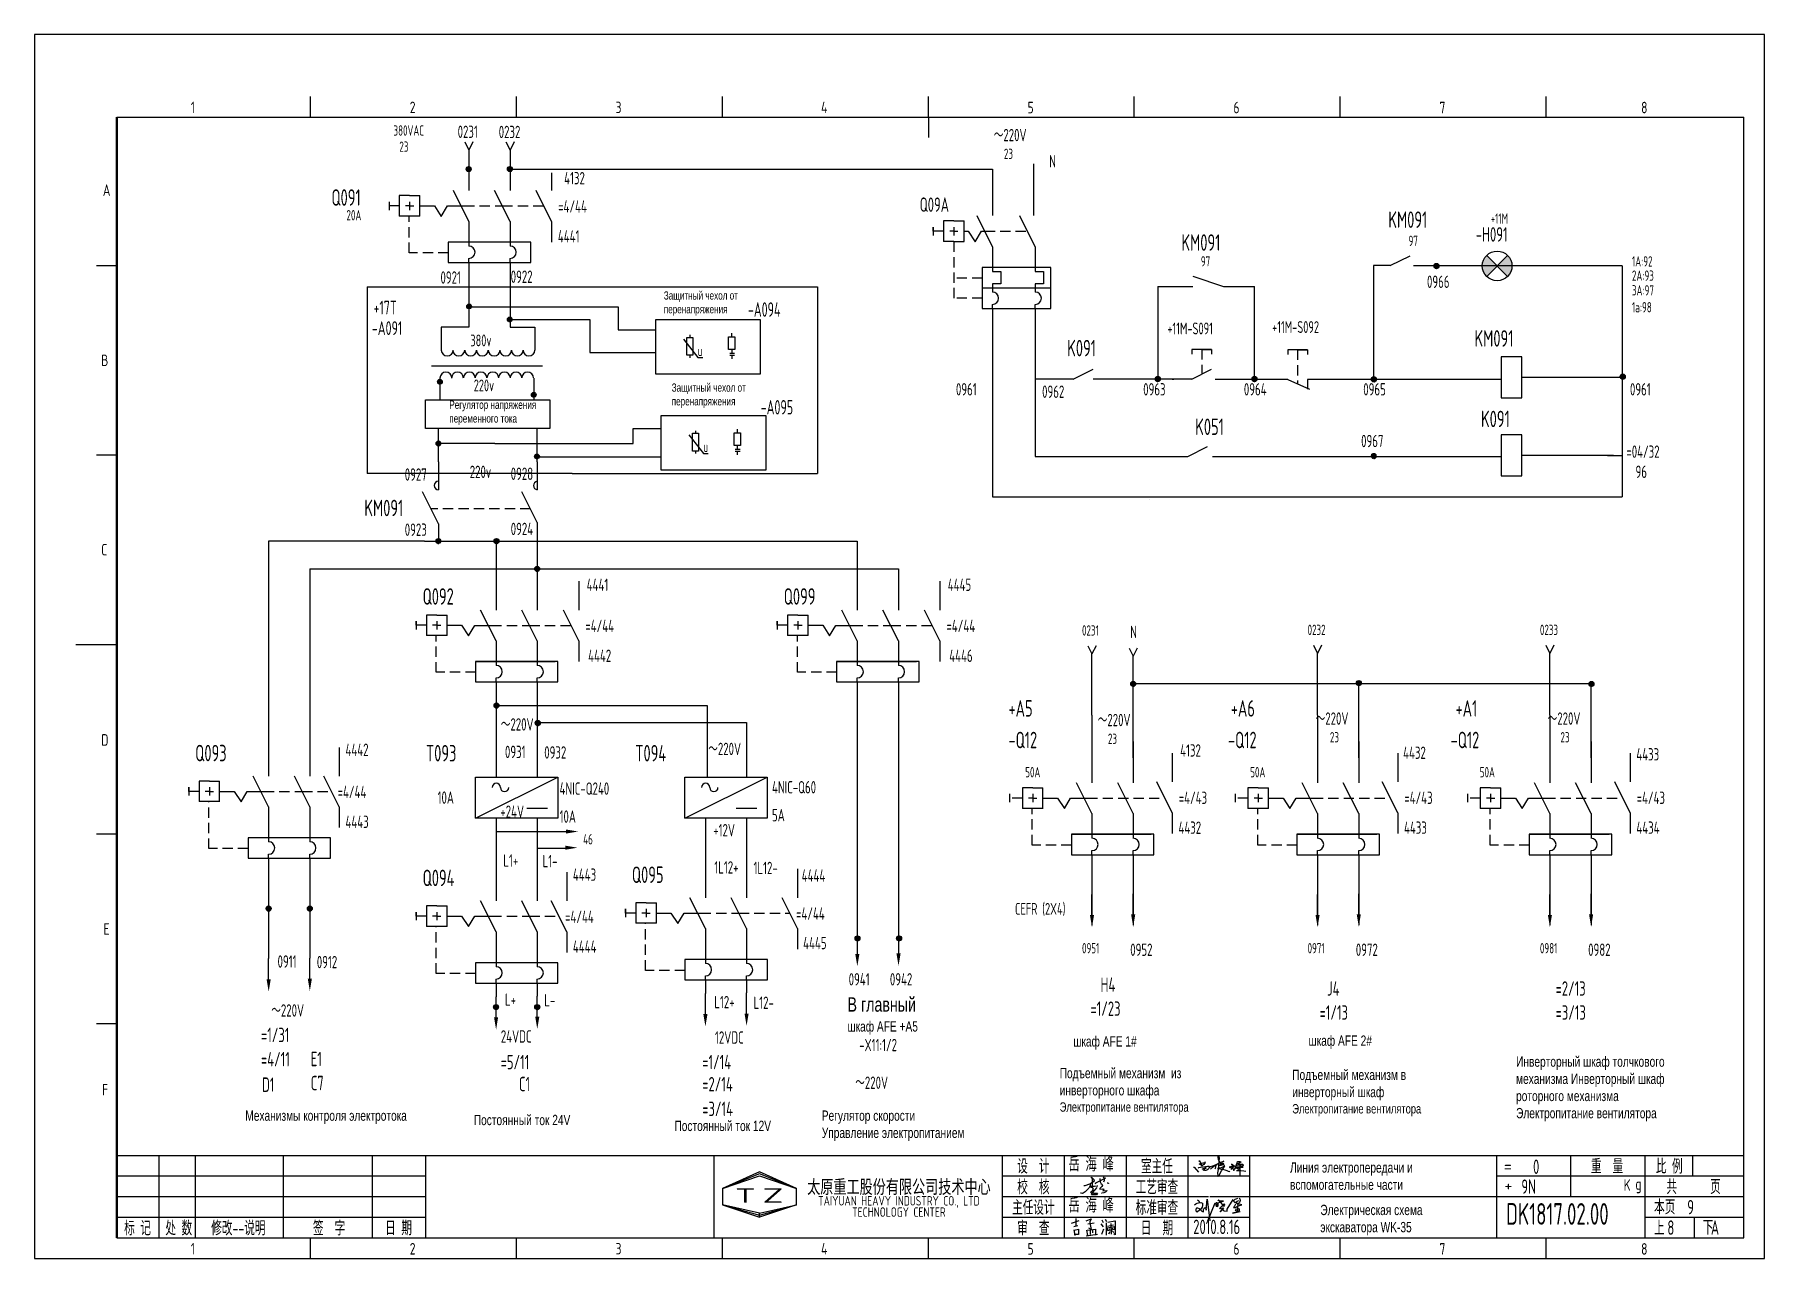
# Model space of a CAD drawing. Header units: millimetres. Extents: x 743 to 25007, y -5378 to 2245.
# Drawn here: x 5831.5 to 6251.5, y -697.1 to -400.1 of the extents above; entities that cross this region are included whole.
import ezdxf
from ezdxf.enums import TextEntityAlignment as Align

# ---------------------------------------------------------------- set-up
doc = ezdxf.new("R2010")
doc.units = ezdxf.units.MM
doc.header["$LTSCALE"] = 10
doc.header["$MEASUREMENT"] = 0
doc.linetypes.add('DASHED2', pattern=[0.375, 0.25, -0.125])
doc.linetypes.add('HIDDEN', pattern=[0.375, 0.25, -0.125])
for name, color, linetype in [('01', 7, 'Continuous'), ('11', 3, 'Continuous'), ('CONTINUOUS', 7, 'Continuous'), ('DASHED', 7, 'HIDDEN')]:
    doc.layers.add(name, color=color, linetype=linetype)
doc.styles.add('ROMAN', font='ROMANC.shx', dxfattribs={"width": 0.7, "height": 0.7})
doc.styles.get("Standard").update_dxf_attribs({"font": 'isocp', "width": 0.707, "bigfont": 'intecad.shx'})

msp = doc.modelspace()

# ---------------------------------------------------------------- texts
at = {"color": 1, "width": 0.707}
for s, height, p in [('～220V', 3, (6064.39, -425.99)), ('+11M', 2.5, (6185.04, -446)), ('97', 2.5, (6165.08, -451.41)), ('97', 2.5, (6114.66, -456.38)), ('1A:92', 2.5, (6219.34, -456.39)), ('2A:93', 2.5, (6219.34, -459.85)), ('3A:97', 2.5, (6219.34, -463.42)), ('1a:98', 2.5, (6219.34, -467.53)), ('～220V', 3, (5944.7, -569.01)), ('～220V', 3, (5995.07, -574.96)), ('～220V', 3, (6030.76, -655.97))]:
    msp.add_text(s, height=height, dxfattribs=at).set_placement(p)
at = {"width": 0.707}
for s, height, p in [('20A', 2.5, (5907.23, -445.19)), ('0231', 2.5, (6085.81, -545.96)), ('0232', 2.5, (6140.58, -545.82)), ('0233', 2.5, (6196.99, -545.82)), ('～220V', 3, (6089.64, -567.95)), ('～220V', 3, (6142.55, -567.59)), ('～220V', 3, (6198.88, -567.59)), ('50A', 2.5, (6072.02, -580.36)), ('50A', 2.5, (6126.65, -580.36)), ('50A', 2.5, (6182.39, -580.36)), ('46', 2.5, (5964.7, -596.63)), ('0951', 2.5, (6085.81, -623.08)), ('0971', 2.5, (6140.58, -623.08)), ('0981', 2.5, (6196.99, -623.08)), ('～220V', 3, (5888.97, -638.43)), ('24VDC', 3, (5944.7, -644.75)), ('12VDC', 3, (5996.7, -645)), ('     0', 3.5, (6188.25, -676.62)), ('9N', 3.5, (6192.49, -681.44)), ('9', 3.5, (6232.77, -686.42)), ('8', 3.5, (6227.94, -691.39)), ('A', 3.5, (6238.5, -691.39))]:
    msp.add_text(s, height=height, dxfattribs=at).set_placement(p)
at = {"attachment_point": 1}
for s, insert, char_height, width in [('{\\fArial|b0|i0|c204|p34;Защитный чехол от перенапряжения}', (5984.27, -462.42), 2, 24.6647), ('{\\fArial|b0|i0|c204|p34;Защитный чехол от перенапряжения}', (5986.19, -484.77), 2, 24.6647), ('{\\fArial|b0|i0|c204|p34;Регулятор напряжения переменного тока}', (5932.19, -488.93), 2, 24.6647), ('{\\fArial|b0|i0|c204|p34;\\C1;В главный \\H0.71429x;шкаф AFE\\fArial|b0|i0|c0|p34; +A5}', (6028.87, -633.73), 3.5, 17.8288), ('{\\fArial|b0|i0|c204|p34;шкаф AFE 1#}', (6083.7, -643.19), 2.5, 33.9824), ('{\\fArial|b0|i0|c204|p34;шкаф AFE \\fArial|b0|i0|c0|p34;2\\fArial|b0|i0|c204|p34;#}', (6140.82, -643.01), 2.5, 33.9824), ('{\\fArial|b0|i0|c204|p34;Подъемный механизм  из инверторного шкафа\\fArial|b0|i0|c0|p34; \\fArial|b0|i0|c204|p34;\\H0.9167x;Электропитание вентилятора}', (6080.39, -650.89), 2.5, 37.0622), ('{\\fArial|b0|i0|c204|p34;Инверторный шкаф толчкового механизма\\fArial|b0|i0|c0|p34; \\fArial|b0|i0|c204|p34;Инверторный шкаф роторного механизма\\fArial|b0|i0|c0|p34;\\P\\fArial|b0|i0|c204|p34;Электропитание вентилятора}', (6191.2, -648.1), 2.5, 37.0622), ('{\\fArial|b0|i0|c204|p34;Подъемный механизм в инверторный шкаф\\fArial|b0|i0|c0|p34;\\P\\fArial|b0|i0|c204|p34;\\H0.9167x;Электропитание вентилятора}', (6136.86, -651.31), 2.5, 36.9423), ('{\\fArial|b0|i0|c204|p34;Механизмы контроля электротока}', (5882.66, -661.21), 2.5, 37.0622), ('{\\fArial|b0|i0|c204|p34;Постоянный ток 24V}', (5938.13, -662.27), 2.5, 37.0622), ('{\\fArial|b0|i0|c204|p34;Постоянный ток 12V}', (5986.85, -663.7), 2.5, 37.0622), ('{\\fArial|b0|i0|c204|p34;\\C1;Регулятор скорости\\fArial|b0|i0|c0|p34; \\P\\fArial|b0|i0|c204|p34;Управление электропитанием}', (6022.63, -661.21), 2.5, 37.0622), ('岳 海 峰', (6082.52, -672.48), 3.5, 12.9495), ('{\\fArial|b0|i0|c204|p34;Линия электропередачи и вспомогательные части\\~}', (6136.32, -673.8), 2.5, 35.3915), ('岳 海 峰', (6082.52, -682.48), 3.5, 12.9495), ('{\\fArial|b0|i0|c204|p34;\\C3;Электрическая схема экскаватора WK-35}', (6143.67, -684.1), 2.5, 35.3915), ('2010.8.16', (6112.82, -687.71), 3.5, 12.1142)]:
    msp.add_mtext(s, dxfattribs=dict(at, insert=insert, char_height=char_height, width=width))
at = {"layer": '01', "linetype": 'HIDDEN', "width": 0.707}
for s, p in [('0231', (5934.22, -425.19)), ('0232', (5944.19, -425.23)), ('4132', (5960.08, -436.45)), ('=4/44', (5958.63, -443.31)), ('4441', (5958.55, -450.57)), ('0921', (5930.05, -460.55)), ('0922', (5947.1, -460.36)), ('0923', (5921.37, -521.76)), ('0924', (5947.1, -521.57)), ('4441', (5965.55, -535.13)), ('=4/44', (5965.23, -545.11)), ('N', (6097.52, -546.58)), ('4442', (5965.9, -552.36)), ('4442', (5906.98, -575.18)), ('0931', (5945.7, -575.68)), ('0932', (5955.24, -575.82)), ('4132', (6109.64, -575.34)), ('4432', (6163.78, -575.89)), ('4433', (6220.4, -576.27)), ('=4/44', (5905.09, -585.4)), ('+24V', (5944.59, -590.19)), ('=4/43', (6109.31, -586.83)), ('=4/43', (6164.07, -586.83)), ('=4/43', (6220.49, -586.83)), ('4443', (5906.98, -592.66)), ('+12V', (5996.28, -594.69)), ('4432', (6109.23, -594.08)), ('4433', (6164, -594.08)), ('4434', (6220.41, -594.08)), ('L1+', (5945.3, -602.05)), ('L1-', (5954.83, -602.2)), ('4443', (5962.2, -605.48)), ('1L12+', (5996.53, -603.71)), ('1L12-', (6006.06, -603.85)), ('4444', (6017.76, -605.69)), ('=4/44', (5960.31, -615.7)), ('=4/44', (6016.39, -614.93)), ('4444', (5962.2, -622.95)), ('4445', (6018.11, -622.08)), ('0952', (6097.52, -623.7)), ('0972', (6152.29, -623.7)), ('0982', (6208.7, -623.7)), ('0911', (5890.49, -626.56)), ('0912', (5900.02, -626.7)), ('L+', (5945.7, -635.81)), ('L-', (5955.24, -635.95)), ('L12+', (5996.53, -636.41)), ('L12-', (6006.06, -636.56))]:
    msp.add_text(s, height=3, dxfattribs=at).set_placement(p)
at = {"layer": '01', "color": 1, "linetype": 'HIDDEN', "width": 0.707}
for s, p in [('N', (6077.85, -432.36)), ('0966', (6169.57, -461.59)), ('0961', (6055.2, -487.69)), ('0962', (6076.12, -488.27)), ('0963', (6100.67, -487.69)), ('0964', (6125.11, -487.69)), ('0965', (6154.1, -487.69)), ('0961', (6218.85, -487.69)), ('0967', (6153.58, -500.24)), ('=04/32', (6218, -502.82)), ('0927', (5921.37, -508.37)), ('220v', (5937.16, -507.72)), ('0928', (5947.1, -508.18)), ('96', (6220.21, -507.7)), ('4445', (6053.23, -535.13)), ('=4/44', (6052.91, -545.11)), ('4446', (6053.58, -552.36)), ('10A', (5929.34, -586.77)), ('4NIC-Q240', (5958.96, -584.59)), ('4NIC-Q60', (6010.54, -584.26)), ('10A', (5958.96, -591.38)), ('5A', (6010.54, -591.04)), ('0941', (6029.16, -630.88)), ('0942', (6039.16, -630.88)), (' -X11:1/2', (6030.51, -646.83))]:
    msp.add_text(s, height=3, dxfattribs=at).set_placement(p)
at = {"layer": '01', "width": 0.707}
for s, p in [('H4', (6090.31, -632.44)), ('J4', (6145.32, -633.36)), ('=2/13', (6200.8, -633.36)), ('=1/23', (6087.86, -638.25)), ('=1/13', (6143.49, -639.18)), ('=3/13', (6200.8, -639.18)), ('=1/31', (5886.47, -644.63)), ('=4/11', (5886.47, -650.51)), ('E1', (5898.54, -650.47)), ('=5/11', (5944.66, -651.21)), ('=1/14', (5993.61, -651.2)), ('D1', (5886.7, -656.7)), ('C7', (5898.54, -656.3)), ('C1', (5949.1, -656.54)), ('=2/14', (5993.61, -656.58)), ('=3/14', (5993.61, -662.56))]:
    msp.add_text(s, height=3.5, dxfattribs=at).set_placement(p)
at = {"layer": '11', "width": 0.707}
msp.add_text('DK1817.02.00', height=5.25, dxfattribs=at).set_placement((6188.77, -688.94))
at = {"layer": 'CONTINUOUS', "linetype": 'Continuous', "style": 'ROMAN'}
for s, height, width, p in [('1', 2.8, 0.7, (5869.43, -419.17)), ('2', 2.8, 0.7, (5922.59, -419.17)), ('3', 2.8, 0.7, (5972.56, -419.17)), ('4', 2.8, 0.7, (6022.45, -419.17)), ('5', 2.8, 0.7, (6072.59, -419.21)), ('6', 2.8, 0.7, (6122.57, -419.21)), ('7', 2.8, 0.7, (6172.61, -419.21)), ('8', 2.8, 0.7, (6221.56, -419.21)), ('A', 2.8, 0.7, (5848.07, -439.26)), ('B', 2.8, 0.7, (5847.67, -480.57)), ('C', 2.8, 0.7, (5847.67, -526.52)), ('D', 2.8, 0.7, (5847.67, -572.68)), ('E', 2.8, 0.7, (5848.23, -618.57)), ('F', 2.8, 0.7, (5847.88, -657.57)), ('T', 3.5, 1.8, (6001.5, -683.61)), ('Z', 3.5, 1.8, (6008.2, -683.61)), ('K', 2.8, 0.7, (6217.34, -680.71)), ('g', 2.8, 0.7, (6220.17, -680.45)), ('1', 2.8, 0.7, (5869.43, -696.17)), ('2', 2.8, 0.7, (5922.59, -696.17)), ('3', 2.8, 0.7, (5972.56, -696.17)), ('4', 2.8, 0.7, (6022.45, -696.17)), ('5', 2.8, 0.7, (6072.59, -696.21)), ('6', 2.8, 0.7, (6122.57, -696.21)), ('7', 2.8, 0.7, (6172.61, -696.21)), ('8', 2.8, 0.7, (6221.56, -696.21))]:
    msp.add_text(s, height=height, dxfattribs=dict(at, width=width)).set_placement(p)
at = {"layer": 'CONTINUOUS', "color": 7, "width": 0.707}
for s, p in [('380VAC', (5918.64, -424.63)), ('23', (5920.06, -428.55)), ('23', (6092.11, -572.24)), ('23', (6146.01, -571.88)), ('23', (6201.99, -571.88))]:
    msp.add_text(s, height=2.5, dxfattribs=at).set_placement(p)
at = {"layer": 'CONTINUOUS', "color": 1, "width": 0.707}
for s, height, p in [('23', 2.5, (6066.85, -430.28)), ('Q09A', 3.5, (6046.41, -443.12)), ('KM091', 4, (6160.19, -447.02)), ('KM091', 4, (6109.95, -452.57)), ('-H091', 3.5, (6181.43, -450.35)), ('+11M-S091', 2.88, (6106.53, -472.86)), ('+11M-S092', 2.88, (6131.97, -472.52)), ('K091', 4, (6082.22, -478.19)), ('KM091', 4, (6181.11, -475.84)), ('K091', 4, (6182.69, -495.38)), ('K051', 4, (6113.3, -497.28)), ('KM091', 4, (5911.56, -516.99)), ('Q099', 4, (6013.39, -538.46)), ('+A5', 4, (6067.96, -565.63)), ('+A6', 4, (6121.94, -565.63)), ('+A1', 4, (6176.51, -565.63))]:
    msp.add_text(s, height=height, dxfattribs=at).set_placement(p)
at = {"layer": 'CONTINUOUS'}
for s, height, width, p in [('Q091', 4, 0.707, (5903.57, -441.64)), ('+17T', 3.325, 0.707, (5913.79, -468.03)), ('-A094', 3.5, 0.67, (6004.7, -468.58)), ('-A091', 3.325, 0.707, (5913.38, -473.01)), ('380v', 2.85, 0.707, (5937.31, -475.76)), ('u', 2.52, 0.67, (5992.51, -478.12)), ('220v', 2.85, 0.707, (5938.13, -486.67)), ('-A095', 3.5, 0.67, (6007.81, -492.3)), ('u', 2.52, 0.67, (5993.86, -501.38)), ('Q092', 4, 0.707, (5925.71, -538.46)), ('-Q12', 4, 0.707, (6067.96, -573.3)), ('-Q12', 4, 0.707, (6121.25, -573.3)), ('-Q12', 4, 0.707, (6175.31, -573.3)), ('Q093', 4, 0.707, (5870.5, -576.47)), ('T093', 4, 0.707, (5926.52, -576.5)), ('T094', 4, 0.707, (5977.34, -576.5)), ('Q094', 4, 0.707, (5925.71, -606.77)), ('Q095', 4, 0.707, (5976.53, -606)), ('CEFR (2X4)', 2.88, 0.707, (6069.54, -613.72))]:
    msp.add_text(s, height=height, dxfattribs=dict(at, width=width)).set_placement(p)
at = {"layer": 'CONTINUOUS', "width": 0.67}
for s, p in [('设  计', (6074, -674.61)), ('室主任', (6104, -674.61)), ('重  量', (6213.3, -674.61)), ('比 例', (6228.4, -674.61)), ('校  核', (6074, -679.61)), ('工艺审查', (6104, -679.61)), ('共      页', (6234.3, -679.6)), ('主任设计', (6074, -684.61)), ('标准审查', (6104, -684.61)), ('本页', (6227.3, -684.5)), ('标 记', (5856.5, -689.61)), ('处 数', (5866.5, -689.61)), ('修改--说明', (5880.97, -689.61)), ('签  字', (5903, -689.61)), ('日 期', (5919.87, -689.61)), ('审  查', (6074, -689.61)), ('日  期', (6104, -689.61)), ('上', (6226, -689.59)), ('下', (6237.82, -689.59))]:
    msp.add_text(s, height=3.5, dxfattribs=at).set_placement(p, align=Align.MIDDLE)
at = {"layer": 'CONTINUOUS', "linetype": 'Continuous', "style": 'ROMAN'}
for s, p in [('=', (6188.23, -676.06)), ('+', (6188.34, -680.79))]:
    msp.add_text(s, height=2.8, dxfattribs=at).set_placement(p)
at = {"layer": 'CONTINUOUS', "insert": (6041.36, -682.54), "char_height": 3.3, "width": 50, "attachment_point": 5, "line_spacing_factor": 0.7125}
msp.add_mtext('{\\f宋体|b0|i0|c134|p2;太原重工股份有限公司技术中心\\P\\Fromans.shx;\\H0.6969x;TAIYUAN HEAVY INDUSTRY CO., LTD\\PTECHNOLOGY CENTER}', dxfattribs=at)

# ---------------------------------------------------------------- blocks, each defined once
blk = doc.blocks.new('A$C5BE500A0')
for p, q in [((64.4, 48.9), (64.5, 51.6)), ((65.3, 44.3), (64.4, 48.9)), ((64.5, 51.6), (65.9, 52.2)), ((67.1, 48.5), (64.5, 17.9)), ((65.9, 52.2), (66.5, 51.5)), ((66.5, 51.5), (67.1, 48.5)), ((0, 24.1), (1.5, 23.9)), ((1.5, 23.9), (12.6, 10.8)), ((11.6, 21), (13.8, 22.8)), ((13.8, 22.8), (17.9, 23.5)), ((15.3, 41.2), (22.2, 26.1)), ((15.3, 40.1), (15.3, 41.2)), ((15.4, 37.7), (15.3, 40.1)), ((15.4, 32.4), (21, 34.6)), ((15.5, 31.8), (15.4, 32.4)), ((19.1, 30.1), (15.5, 31.8)), ((17.9, 23.5), (26, 24.9)), ((22.2, 26.1), (19.1, 30.1)), ((21, 34.6), (24.5, 35.1)), ((22.6, 18.1), (23.6, 19.3)), ((23.7, 17.3), (22.6, 18.1)), ((23.3, 27.9), (23.1, 27.8)), ((25.3, 29.5), (23.3, 27.9)), ((23.6, 19.3), (25.8, 19.9)), ((24.5, 35.1), (28.2, 35.6)), ((26.1, 16.2), (24.9, 15)), ((26.8, 30.7), (25.3, 29.5)), ((25.8, 19.9), (29.2, 20.8)), ((26, 24.9), (36.8, 26.1)), ((28.4, 20), (26.1, 16.2)), ((29.4, 34), (26.8, 30.7)), ((28.2, 35.6), (30.2, 36.8)), ((29.4, 15.2), (28.2, 15.7)), ((29.5, 22.1), (28.4, 20)), ((29.2, 20.8), (33, 21.4)), ((30.2, 38), (29.4, 34)), ((32.4, 15.1), (29.4, 15.2)), ((30.2, 22.7), (29.5, 22.1)), ((30.2, 36.8), (30.2, 38)), ((31.6, 22.6), (30.2, 22.7)), ((32.8, 22.1), (31.6, 22.6)), ((35, 16.2), (32.4, 15.1)), ((33, 21.4), (32.8, 22.1)), ((37.6, 17.7), (35, 16.2)), ((36.8, 26.1), (40.9, 26)), ((39.7, 20.3), (37.6, 17.7)), ((40.8, 21.6), (39.7, 20.3)), ((40.2, 22.8), (44.3, 25.4)), ((41.7, 24.4), (40.8, 21.6)), ((40.9, 26), (41.7, 24.4)), ((44.3, 25.4), (50.6, 27.7)), ((44.7, 18.7), (49.1, 22.6)), ((49.1, 22.6), (54.4, 27.2)), ((50.6, 27.7), (56.2, 29.3)), ((54.4, 27.2), (59.1, 30.4)), ((56.8, 20.6), (55.9, 19.6)), ((56.2, 29.3), (60.8, 29.6)), ((56.7, 31.7), (57.4, 29.6)), ((57.6, 25), (56.8, 20.6)), ((57.4, 29.6), (57.6, 25)), ((59.1, 30.4), (64.7, 33.7)), ((60.8, 29.6), (62.2, 29.2)), ((66.6, 21), (62.5, 20.6)), ((62.5, 20.6), (75.7, 18.4)), ((64.5, 17.9), (63.3, 8.5)), ((63.3, 8.5), (63.5, 0.1)), ((63.5, 0.1), (64.3, 0)), ((64.3, 0), (67.5, 2.5)), ((64.7, 33.7), (72, 37.3)), ((67.5, 39.5), (65.3, 44.3)), ((69.8, 21.4), (66.6, 21)), ((70.3, 36.3), (67.5, 39.5)), ((67.5, 2.5), (73.8, 13.7)), ((68.3, 28.6), (72.6, 29.4)), ((69.3, 29), (68.3, 28.6)), ((72, 30.5), (69.3, 29)), ((69.9, 34.1), (69.7, 33.3)), ((69.7, 33.3), (71.9, 33.6)), ((76.7, 24.1), (69.8, 21.4)), ((74.6, 36.5), (69.9, 34.1)), ((73.8, 32.8), (70.3, 36.3)), ((71.9, 33.6), (75.3, 34.2)), ((72, 37.3), (77.8, 39)), ((74.8, 31.8), (72, 30.5)), ((72.6, 29.4), (78.2, 30.4)), ((77.7, 30.8), (73.8, 32.8)), ((73.8, 13.7), (77.7, 20)), ((79.7, 39.2), (74.6, 36.5)), ((76.7, 32.6), (74.8, 31.8)), ((75.3, 34.2), (77, 34.5)), ((75.7, 18.4), (81.9, 16.6)), ((77.7, 33.5), (76.7, 32.6)), ((79.9, 25.4), (76.7, 24.1)), ((77, 34.5), (78, 34.1)), ((78, 34.1), (77.7, 33.5)), ((80.1, 30.5), (77.7, 30.8)), ((77.7, 20), (81.2, 25.6)), ((77.8, 39), (79.7, 39.2)), ((78.2, 30.4), (80.1, 30.5)), ((82.1, 26.9), (79.9, 25.4)), ((81.2, 25.6), (82.1, 26.9)), ((81.9, 16.6), (87.3, 14.8)), ((87.3, 14.8), (91.3, 12.9)), ((91.3, 12.9), (94.8, 12.6)), ((94.5, 25.2), (94.9, 23.9)), ((94.8, 12.6), (95.8, 12.8)), ((94.9, 23.9), (95.3, 23)), ((95.3, 23), (95.8, 22.8)), ((95.8, 22.8), (97, 23.3)), ((97, 23.3), (97.8, 25.3)), ((98.5, 23.8), (97.4, 25.9)), ((97.8, 25.3), (100.8, 27)), ((101.1, 23.3), (98.5, 23.8)), ((99, 31.4), (100.1, 32)), ((100.7, 21.1), (99.2, 17.4)), ((99.2, 17.4), (101.9, 20.9)), ((100.1, 32), (101.1, 31.6)), ((102.1, 27.7), (100.7, 21.1)), ((100.8, 27), (103.5, 26.5)), ((101.1, 31.6), (102.1, 30.6)), ((103.3, 23.7), (101.1, 23.3)), ((101.9, 20.9), (103.1, 21.8)), ((102.1, 30.6), (102.1, 27.7)), ((103.1, 21.8), (103.7, 20.1)), ((104.7, 23.9), (103.3, 23.7)), ((103.5, 26.5), (104.5, 25.2)), ((103.7, 20.1), (103.9, 18.5)), ((103.9, 18.5), (105, 16.1)), ((104.2, 28.7), (108.3, 26.3)), ((104.5, 25.2), (104.7, 23.9)), ((105, 16.1), (106.4, 15.7)), ((106.4, 15.7), (107.7, 17.3)), ((107.7, 17.3), (110.9, 22.6)), ((108.3, 26.3), (115.7, 20.2)), ((110.9, 22.6), (113.3, 30.9)), ((111.7, 21.6), (125.7, 23.5)), ((115.4, 22.1), (111.7, 21.6)), ((112.9, 30.9), (112.3, 30.9)), ((117.4, 32.7), (112.9, 30.9)), ((112.9, 26.9), (127.4, 26.5)), ((124.7, 26.6), (112.9, 26.9)), ((113.3, 30.9), (114.4, 35)), ((113.4, 15.2), (124.8, 14.7)), ((114.4, 35), (115.4, 38.4)), ((115.4, 38.4), (118.1, 38.8)), ((122.5, 23.3), (115.4, 22.1)), ((115.7, 20.2), (118.5, 18.9)), ((116.7, 30.8), (120.9, 31.8)), ((122.1, 34.8), (117.4, 32.7)), ((118.1, 38.8), (123.3, 38.3)), ((118.5, 18.9), (120.8, 19.6)), ((120.8, 19.6), (121.1, 20.7)), ((120.9, 31.8), (124.1, 32)), ((121.7, 31.5), (122.2, 1.9)), ((123, 28.1), (121.7, 31.5)), ((124.7, 36.8), (122.1, 34.8)), ((126.4, 24.6), (122.5, 23.3)), ((128.2, 25.5), (123, 28.1)), ((123.3, 38.3), (124.7, 36.8)), ((124.1, 32), (129.1, 31.3)), ((128.1, 26.7), (124.7, 26.6)), ((124.8, 14.7), (132, 14.1)), ((125.7, 23.5), (130.1, 23.8)), ((127.4, 26.5), (126.4, 24.6)), ((130.2, 28.3), (128.1, 26.7)), ((130.5, 24.3), (128.2, 25.5)), ((129.1, 31.3), (130.7, 30.3)), ((130.1, 23.8), (130.5, 24.3)), ((130.7, 30.3), (130.2, 28.3)), ((132, 14.1), (137.3, 13.6))]:
    blk.add_line(p, q)
blk = doc.blocks.new('POINT1')
h = blk.add_hatch()
h.set_pattern_fill('ANGLE', color=256, scale=0.01, style=0)
h.set_pattern_definition([(0, (0, 0), (0, 0.06985), [0.0508, -0.01905]), (90, (0, 0), (-0.06985, 4e-18), [0.0508, -0.01905])])
h.paths.add_polyline_path([(-0.6, 0, 1), (0.6, 0, 1)])
blk.add_circle((0, 0), 0.6)
blk = doc.blocks.new('ARROW2')
blk.add_line((5, 0), (0, 0))
at = {"color": 3}
blk.add_solid([(4.99, 0.51), (4.99, -0.49), (7.99, 0.01)], dxfattribs=at)
blk = doc.blocks.new('lf')
for points in [[(409.4, 317.6), (411.9, 317.6), (420.7, 320.5), (429.4, 326.1), (429, 328.4), (426.7, 330.1), (424.2, 331.3), (423.4, 332.6), (424.4, 333.4), (425, 330.7), (425, 327.4), (425, 324.7), (424.8, 321.8), (424.8, 320.3), (424.8, 318.7), (425, 314.7), (425, 313), (424.8, 313)], [(432.1, 320.3), (430.6, 321.6), (450.9, 331.7), (450.9, 332.2)], [(439.5, 330.9), (440, 324.5), (442, 320.7)], [(446.2, 333.8), (448.1, 330.5), (448.1, 326.7), (446.6, 323.8)], [(421.5, 320.1), (421.3, 317.6), (420, 315.1), (418.6, 312.6), (416.7, 310.5), (414.9, 308.5), (411.9, 305.6), (410.1, 304.1), (408, 302.6), (406.1, 302), (403.6, 302.6), (403.6, 303.5), (403.9, 303.5)], [(421.3, 316.2), (424.8, 315.9), (427.1, 316), (429.8, 316), (434.8, 316.8), (436, 316.8)], [(421.9, 314.1), (423.8, 314.1), (425.4, 313.7), (426, 313), (426.9, 312), (427.1, 312), (426.5, 310.5), (426.1, 309.5), (424.2, 306.6), (423.1, 305.4), (422.1, 304.5), (423.2, 303.3), (427.3, 303.1), (429.8, 303.1), (432.3, 302.9), (435.4, 302.7), (433.1, 299.9), (424.6, 299.5), (424, 300.4), (425.6, 303.3), (434.3, 313.5)], [(441.8, 320.7), (443.7, 320.1), (444.9, 317.6), (443.1, 315.5), (439.7, 311.8), (439.8, 310.6), (445.4, 311.2), (447, 310.3), (445.6, 307.4), (453.6, 308), (450.3, 304.7), (447, 303.3), (443.7, 303.1), (442.9, 303.7)], [(453.4, 322.4), (454.9, 322.2), (455.7, 321.8), (456.1, 321.6), (456.3, 321.4)]]:
    blk.add_lwpolyline(points)

# ---------------------------------------------------------------- hatches: boundary and pattern name
h = msp.add_hatch()
h.set_pattern_fill('ANGLE', color=1, scale=0.1, style=0)
h.set_pattern_definition([(0, (5341.96186, -683.5108), (0, 0.6985), [0.508, -0.1905]), (90, (5341.96186, -683.5108), (-0.6985, 4e-17), [0.508, -0.1905])])
h.paths.add_polyline_path([(6171.24, -456.24, 1), (6172.48, -456.24, 1)])
h = msp.add_hatch()
h.set_pattern_fill('ANGLE', color=1, scale=0.01, style=0)
h.set_pattern_definition([(0, (5340.935024, -670.03554), (0, 0.06985), [0.0508, -0.01905]), (90, (5340.935024, -670.03554), (-0.06985, 4e-18), [0.0508, -0.01905])])
h.paths.add_polyline_path([(6171.24, -456.24, 1), (6172.48, -456.24, 1)])
h = msp.add_hatch()
h.set_pattern_fill('ANGLE', color=1, scale=0.01, style=0)
h.set_pattern_definition([(0, (5386.17262, -696.90952), (0, 0.06985), [0.0508, -0.01905]), (90, (5386.17262, -696.90952), (-0.06985, 4e-18), [0.0508, -0.01905])])
h.paths.add_polyline_path([(6216.48, -483.12, 1), (6217.72, -483.12, 1)])
h = msp.add_hatch()
h.set_pattern_fill('ANGLE', color=1, scale=0.1, style=0)
h.set_pattern_definition([(0, (5387.19945, -710.38475), (0, 0.6985), [0.508, -0.1905]), (90, (5387.19945, -710.38475), (-0.6985, 4e-17), [0.508, -0.1905])])
h.paths.add_polyline_path([(6216.48, -483.12, 1), (6217.72, -483.12, 1)])
h = msp.add_hatch()
h.set_pattern_fill('ANGLE', color=1, scale=0.1, style=0)
h.set_pattern_definition([(0, (5274.30216, -710.9584), (0, 0.6985), [0.508, -0.1905]), (90, (5274.30216, -710.9584), (-0.6985, 4e-17), [0.508, -0.1905])])
h.paths.add_polyline_path([(6103.58, -483.69, 1), (6104.82, -483.69, 1)])
h = msp.add_hatch()
h.set_pattern_fill('ANGLE', color=1, scale=0.01, style=0)
h.set_pattern_definition([(0, (5273.27533, -697.48315), (0, 0.06985), [0.0508, -0.01905]), (90, (5273.27533, -697.48315), (-0.06985, 4e-18), [0.0508, -0.01905])])
h.paths.add_polyline_path([(6103.58, -483.69, 1), (6104.82, -483.69, 1)])
h = msp.add_hatch()
h.set_pattern_fill('ANGLE', color=1, scale=0.01, style=0)
h.set_pattern_definition([(0, (5296.76521, -697.48315), (0, 0.06985), [0.0508, -0.01905]), (90, (5296.76521, -697.48315), (-0.06985, 4e-18), [0.0508, -0.01905])])
h.paths.add_polyline_path([(6127.07, -483.69, 1), (6128.31, -483.69, 1)])
h = msp.add_hatch()
h.set_pattern_fill('ANGLE', color=1, scale=0.1, style=0)
h.set_pattern_definition([(0, (5297.79205, -710.9584), (0, 0.6985), [0.508, -0.1905]), (90, (5297.79205, -710.9584), (-0.6985, 4e-17), [0.508, -0.1905])])
h.paths.add_polyline_path([(6127.07, -483.69, 1), (6128.31, -483.69, 1)])
h = msp.add_hatch()
h.set_pattern_fill('ANGLE', color=1, scale=0.1, style=0)
h.set_pattern_definition([(0, (5326.79975, -711.04094), (0, 0.6985), [0.508, -0.1905]), (90, (5326.79975, -711.04094), (-0.6985, 4e-17), [0.508, -0.1905])])
h.paths.add_polyline_path([(6156.08, -483.77, 1), (6157.32, -483.77, 1)])
h = msp.add_hatch()
h.set_pattern_fill('ANGLE', color=1, scale=0.01, style=0)
h.set_pattern_definition([(0, (5325.77291, -697.565715), (0, 0.06985), [0.0508, -0.01905]), (90, (5325.77291, -697.565715), (-0.06985, 4e-18), [0.0508, -0.01905])])
h.paths.add_polyline_path([(6156.08, -483.77, 1), (6157.32, -483.77, 1)])
h = msp.add_hatch()
h.set_pattern_fill('ANGLE', color=1, scale=0.01, style=0)
h.set_pattern_definition([(0, (5325.766824, -716.14229), (0, 0.06985), [0.0508, -0.01905]), (90, (5325.766824, -716.14229), (-0.06985, 4e-18), [0.0508, -0.01905])])
h.paths.add_polyline_path([(6156.07, -502.35, 1), (6157.32, -502.35, 1)])
at = {"layer": '01', "ltscale": 5}
h = msp.add_hatch(color=1, dxfattribs=at)
h.paths.add_polyline_path([(6186.61, -456.24), (6184.07, -453.7, 0.198912), (6183.01, -456.24)])
h.paths.add_polyline_path([(6184.07, -458.79), (6186.61, -456.24), (6183.01, -456.24, 0.198912)])
h.paths.add_polyline_path([(6189.16, -458.79, 0.198912), (6190.21, -456.24), (6186.61, -456.24)])
h.paths.add_polyline_path([(6186.61, -456.24), (6190.21, -456.24, 0.198912), (6189.16, -453.7)])
at = {"layer": 'CONTINUOUS'}
h = msp.add_hatch(dxfattribs=at)
h.set_pattern_fill('ANGLE', color=256, scale=0.0095, style=0)
h.set_pattern_definition([(0, (5937.00813, -466.06364), (0, 0.0663575), [0.04826, -0.0180975]), (90, (5937.00813, -466.06364), (-0.0663575, 4e-18), [0.04826, -0.0180975])])
h.paths.add_polyline_path([(5936.44, -466.06, 1), (5937.58, -466.06, 1)])
h = msp.add_hatch(dxfattribs=at)
h.set_pattern_fill('ANGLE', color=256, scale=0.0095, style=0)
h.set_pattern_definition([(0, (5946.87021, -469.218273), (0, 0.0663575), [0.04826, -0.0180975]), (90, (5946.87021, -469.218273), (-0.0663575, 4e-18), [0.04826, -0.0180975])])
h.paths.add_polyline_path([(5946.3, -469.22, 1), (5947.44, -469.22, 1)])
h = msp.add_hatch(dxfattribs=at)
h.set_pattern_fill('ANGLE', color=256, scale=0.0095, style=0)
h.set_pattern_definition([(0, (5929.90035, -484.342097), (0, 0.0663575), [0.04826, -0.0180975]), (90, (5929.90035, -484.342097), (-0.0663575, 4e-18), [0.04826, -0.0180975])])
h.paths.add_polyline_path([(5929.33, -484.34, 1), (5930.47, -484.34, 1)])
h = msp.add_hatch(dxfattribs=at)
h.set_pattern_fill('ANGLE', color=256, scale=0.0095, style=0)
h.set_pattern_definition([(0, (5952.70168, -487.49756), (0, 0.0663575), [0.04826, -0.0180975]), (90, (5952.70168, -487.49756), (-0.0663575, 4e-18), [0.04826, -0.0180975])])
h.paths.add_polyline_path([(5952.13, -487.5, 1), (5953.27, -487.5, 1)])
h = msp.add_hatch(dxfattribs=at)
h.set_pattern_fill('ANGLE', color=256, scale=0.0095, style=0)
h.set_pattern_definition([(0, (5929.56271, -499.341524), (0, 0.0663575), [0.04826, -0.0180975]), (90, (5929.56271, -499.341524), (-0.0663575, 4e-18), [0.04826, -0.0180975])])
h.paths.add_polyline_path([(5928.99, -499.34, 1), (5930.13, -499.34, 1)])
h = msp.add_hatch(dxfattribs=at)
h.set_pattern_fill('ANGLE', color=256, scale=0.0095, style=0)
h.set_pattern_definition([(0, (5953.47894, -502.460714), (0, 0.0663575), [0.04826, -0.0180975]), (90, (5953.47894, -502.460714), (-0.0663575, 4e-18), [0.04826, -0.0180975])])
h.paths.add_polyline_path([(5952.91, -502.46, 1), (5954.05, -502.46, 1)])

# ---------------------------------------------------------------- linework, layer by layer
at = {"color": 1}
for p, q in [((5947.03, -432.77), (6064.07, -432.77)), ((6156.58, -456.16), (6156.58, -483.77)), ((6216.96, -456.24), (6216.96, -483.77)), ((6104.2, -461.26), (6104.2, -465.39)), ((6104.2, -461.26), (6112.69, -461.26)), ((6112.69, -458.76), (6120.19, -461.26)), ((6120.19, -461.26), (6127.69, -461.26)), ((6127.69, -483.69), (6127.69, -461.26)), ((6104.2, -465.39), (6104.2, -483.69)), ((6074.47, -466.6), (6074.47, -502.52)), ((6064.07, -474.24), (6064.07, -512.27)), ((6083.69, -483.69), (6074.47, -483.69)), ((6105.58, -483.69), (6088.49, -483.69)), ((6187.57, -483.77), (6152.99, -483.77)), ((6192.57, -483.27), (6216.87, -483.27)), ((6216.96, -483.77), (6216.96, -512.27)), ((5929.54, -503.78), (5929.54, -510.58)), ((6074.47, -502.52), (6074.47, -502.52)), ((6064.07, -512.27), (6216.96, -512.27)), ((6102.3, -512.92), (6102.3, -512.92)), ((5926.15, -523.01), (6031.22, -523.01)), ((5898.32, -529.78), (6041.22, -529.78))]:
    msp.add_line(p, q, dxfattribs=at)
at = {"color": 0, "linetype": 'HIDDEN'}
for p, q in [((5945.06, -441.7), (5955.17, -441.7)), ((5951.66, -543.5), (5961.77, -543.5)), ((5896.45, -583.79), (5903.61, -583.79)), ((5951.66, -614.09), (5958.82, -614.09)), ((6002.49, -613.32), (6014.91, -613.32))]:
    msp.add_line(p, q, dxfattribs=at)
for p, q in [((5946.94, -466.63), (5946.94, -471.14)), ((5929.54, -503.78), (5929.54, -495.71)), ((5943.21, -499.34), (5929.56, -499.34)), ((5953.54, -503.78), (5953.54, -495.71)), ((6074.47, -502.52), (6111.54, -502.52)), ((6117.51, -502.52), (6187.23, -502.52)), ((6187.18, -502.51), (6187.52, -502.51)), ((6192.57, -502.2), (6198.15, -502.2)), ((6198.15, -502.2), (6214.83, -502.2)), ((6213.37, -502.22), (6216.99, -502.22)), ((6216.96, -512.27), (6216.96, -512.27)), ((5929.54, -518.82), (5929.54, -523.01)), ((5926.15, -523.01), (5888.32, -523.01)), ((6088.23, -565.31), (6088.23, -550.42)), ((6098.23, -565.88), (6098.23, -550.99)), ((6143, -565.31), (6143, -550.28)), ((6199.41, -565.31), (6199.41, -550.28)), ((6098.42, -557.6), (6209.38, -557.6)), ((6153, -565.88), (6153, -557.6)), ((6209.41, -565.88), (6209.41, -557.6)), ((5943.54, -562.95), (5994.79, -562.95)), ((5994.79, -562.95), (5994.79, -580.31)), ((5953.54, -567.06), (6004.33, -567.06)), ((6004.33, -567.06), (6004.33, -580.31)), ((5951.04, -587.81), (5956.04, -587.81)), ((6001.86, -587.81), (6006.86, -587.81)), ((5960.69, -593.61), (5943.54, -593.61)), ((6126.5, -682.11), (6186.5, -682.11)), ((6083.27, -688.59), (6085.09, -687.94)), ((6084.29, -687.41), (6084.29, -689.22)), ((6086.83, -687.99), (6088, -687.47)), ((6086.83, -687.99), (6086.83, -687.99)), ((6087.22, -688.76), (6088.78, -688.51)), ((6088, -687.47), (6087.74, -688.25)), ((6087.74, -688.25), (6087.74, -688.51)), ((6087.74, -688.51), (6088, -690.06)), ((6090.41, -688.7), (6090.96, -689.43)), ((6090.6, -687.76), (6090.96, -688.4)), ((6091.42, -687.55), (6091.78, -688.19)), ((6091.66, -688.49), (6091.66, -691.49)), ((6092.11, -688.34), (6093.81, -687.97)), ((6092.81, -688.64), (6092.9, -691.25)), ((6093.81, -687.97), (6093.84, -687.97)), ((6093.84, -687.97), (6093.84, -691.43)), ((6083.79, -689.37), (6084.83, -689.11)), ((6083.79, -690.14), (6084.05, -691.57)), ((6083.92, -690.27), (6084.96, -690.01)), ((6084.96, -691.31), (6083.92, -691.31)), ((6084.05, -689.11), (6084.05, -689.11)), ((6084.96, -690.01), (6084.96, -691.31)), ((6086.84, -691.62), (6089.6, -691.25)), ((6086.9, -690.27), (6087.16, -691.57)), ((6087.03, -690.27), (6089.11, -690.01)), ((6088, -690.06), (6087.48, -689.8)), ((6087.81, -690.27), (6087.81, -691.31)), ((6088.33, -690.14), (6088.33, -690.92)), ((6089.11, -690.01), (6089.11, -691.44)), ((6090.6, -691.25), (6091.11, -689.91)), ((6091.96, -689.64), (6091.99, -690.34)), ((6093.66, -689.43), (6091.99, -689.76)), ((6091.99, -690.34), (6093.78, -690.03)), ((6092.02, -689.28), (6093.45, -688.97)), ((6092.55, -690.68), (6092.21, -691.19)), ((6092.42, -689.94), (6092.6, -690.1)), ((6093.24, -689.76), (6093.05, -690.1)), ((6093.23, -690.51), (6093.57, -690.85)), ((6093.84, -691.43), (6093.57, -691.13)), ((6093.78, -690.03), (6093.66, -689.43))]:
    msp.add_line(p, q)
at = {"color": 1, "linetype": 'HIDDEN'}
msp.add_line((6039.34, -543.5), (6049.45, -543.5), dxfattribs=at)
at = {"color": 0}
for p, q in [((6098.23, -575.63), (6098.23, -565.36)), ((6153, -575.63), (6153, -565.36)), ((6209.41, -575.63), (6209.41, -565.36))]:
    msp.add_line(p, q, dxfattribs=at)
at = {"color": 0, "linetype": 'ByBlock'}
for p, q in [((5953.54, -597.52), (5960.69, -597.52)), ((6088.23, -599.14), (6088.23, -616.26)), ((6098.23, -599.14), (6098.23, -616.26)), ((6143, -599.14), (6143, -616.26)), ((6153, -599.14), (6153, -616.26)), ((6199.41, -599.14), (6199.41, -616.26)), ((6209.41, -599.14), (6209.41, -616.26))]:
    msp.add_line(p, q, dxfattribs=at)
at = {"color": 1}
for centre in [(6171.86, -456.24), (6217.1, -483.12), (6104.2, -483.69), (6127.69, -483.69), (6156.7, -483.77)]:
    msp.add_circle(centre, 0.621, dxfattribs=at)
for centre, start, end in [((5929.55, -509.54), 90, 270), ((5953.68, -509.54), 97.9596, 262.5574)]:
    msp.add_arc(centre, 1.04, start, end, dxfattribs=at)
at = {"color": 3}
for points in [[(5960.49, -593.01), (5960.49, -594.01), (5963.49, -593.51)], [(5960.33, -596.94), (5960.33, -597.94), (5963.33, -597.44)], [(6031.76, -623.25), (6030.76, -623.25), (6031.26, -626.25)], [(6041.76, -623.11), (6040.76, -623.11), (6041.26, -626.11)]]:
    msp.add_solid(points, dxfattribs=at)
at = {"layer": '01', "color": 1, "ltscale": 5}
for p, q in [((6184.07, -453.7), (6189.16, -458.79)), ((6184.07, -458.79), (6189.16, -453.7))]:
    msp.add_line(p, q, dxfattribs=at)
msp.add_circle((6186.61, -456.24), 3.6, dxfattribs=at)
at = {"layer": 'CONTINUOUS', "color": 3}
for p, q in [((6251.5, -400.11), (5831.5, -400.11)), ((5831.5, -400.11), (5831.5, -697.11)), ((6251.5, -697.11), (6251.5, -400.11)), ((5831.5, -697.11), (6251.5, -697.11))]:
    msp.add_line(p, q, dxfattribs=at)
at = {"layer": 'CONTINUOUS', "linetype": 'Continuous'}
for p, q in [((5898.5, -420.11), (5898.5, -415.11)), ((5948.5, -420.11), (5948.5, -415.11)), ((5998.5, -420.11), (5998.5, -415.11)), ((6098.5, -420.11), (6098.5, -415.11)), ((6148.5, -420.11), (6148.5, -415.11)), ((6198.5, -420.11), (6198.5, -415.11)), ((5846.5, -456.11), (5851.5, -456.11)), ((5846.5, -502.11), (5851.5, -502.11)), ((5841.5, -548.11), (5851.5, -548.11)), ((5846.5, -594.11), (5851.5, -594.11)), ((5846.5, -640.11), (5851.5, -640.11)), ((5851.5, -672.11), (6246.5, -672.11)), ((5861.78, -692.11), (5861.78, -672.11)), ((5870.6, -692.11), (5870.6, -672.11)), ((5891.84, -672.11), (5891.84, -692.11)), ((5913.5, -672.11), (5913.5, -692.11)), ((5926.5, -692.11), (5926.5, -672.11)), ((5996.5, -692.11), (5996.5, -672.11)), ((6007.5, -676.11), (5998.5, -680.11)), ((6016.5, -680.11), (6007.5, -676.11)), ((6066.5, -692.11), (6066.5, -672.11)), ((6081.5, -672.11), (6081.5, -692.11)), ((6096.5, -672.11), (6096.5, -692.11)), ((6111.5, -672.11), (6111.5, -692.11)), ((6126.5, -672.11), (6126.5, -692.11)), ((6186.5, -692.11), (6186.5, -672.11)), ((6204.39, -672.11), (6204.39, -682.11)), ((6222.5, -672.11), (6222.5, -692.11)), ((5851.5, -677.11), (5926.5, -677.11)), ((6007.5, -676.61), (5998.5, -680.11)), ((5998.5, -680.11), (6007.5, -677.11)), ((5998.5, -680.11), (5998.5, -684.11)), ((6016.5, -680.11), (6007.5, -676.61)), ((6007.5, -677.11), (6016.5, -680.11)), ((6016.5, -684.11), (6016.5, -680.11)), ((6066.5, -677.11), (6116.5, -677.11)), ((6116.5, -677.11), (6126.5, -677.11)), ((6116.5, -677.11), (6126.5, -677.11)), ((6186.5, -677.11), (6246.5, -677.11)), ((5851.5, -682.11), (5926.5, -682.11)), ((5998.5, -684.11), (6007.5, -687.11)), ((6007.5, -686.11), (5998.5, -684.11)), ((5998.5, -684.11), (6007.5, -686.61)), ((6007.5, -686.61), (6016.5, -684.11)), ((6016.5, -684.11), (6007.5, -687.11)), ((6007.5, -686.11), (6016.5, -684.11)), ((6066.5, -682.11), (6116.5, -682.11)), ((6116.82, -682.11), (6126.5, -682.11)), ((6186.5, -682.11), (6246.5, -682.11)), ((5851.5, -687.11), (5926.5, -687.11)), ((6007.5, -687.11), (6007.5, -686.11)), ((6007.5, -687.11), (6007.5, -686.11)), ((6066.5, -687.11), (6116.5, -687.11)), ((6116.5, -687.11), (6126.5, -687.11)), ((6222.5, -687.11), (6246.5, -687.11)), ((5898.5, -697.11), (5898.5, -692.11)), ((5948.5, -697.11), (5948.5, -692.11)), ((5998.5, -697.11), (5998.5, -692.11)), ((6098.5, -697.11), (6098.5, -692.11)), ((6148.5, -697.11), (6148.5, -692.11)), ((6198.5, -697.11), (6198.5, -692.11))]:
    msp.add_line(p, q, dxfattribs=at)
at = {"layer": 'CONTINUOUS'}
for p, q in [((6048.5, -420.11), (6048.5, -415.11)), ((5851.5, -420.11), (6246.5, -420.11)), ((6048.5, -420.11), (6048.5, -425.11)), ((6246.5, -692.11), (6246.5, -420.11)), ((5935.94, -426.17), (5936.94, -428.17)), ((5937.94, -426.17), (5936.94, -428.17)), ((5936.94, -428.17), (5936.94, -437.95)), ((5945.94, -426.17), (5946.94, -428.17)), ((5947.94, -426.17), (5946.94, -428.17)), ((5946.94, -428.17), (5946.94, -437.95)), ((5957.04, -433.68), (5957.04, -437.95)), ((5917.55, -440.68), (5917.55, -442.68)), ((5922.55, -439.18), (5920.05, -439.18)), ((5920.05, -439.18), (5920.05, -444.18)), ((5922.55, -439.18), (5925.05, -439.18)), ((5922.55, -440.68), (5922.55, -442.68)), ((5925.05, -444.18), (5925.05, -439.18)), ((5936.94, -445.45), (5933.19, -437.95)), ((5946.94, -445.45), (5943.19, -437.95)), ((5957.04, -445.45), (5953.29, -437.95)), ((5920.05, -441.68), (5917.55, -441.68)), ((5925.07, -444.18), (5920.05, -444.18)), ((5922.55, -441.68), (5921.55, -441.68)), ((5922.55, -441.68), (5923.55, -441.68)), ((5925.05, -441.68), (5928.57, -441.68)), ((5928.57, -441.68), (5930.25, -444.22)), ((5930.25, -444.22), (5931.76, -441.7)), ((5931.76, -441.7), (5935.79, -441.7)), ((5936.94, -445.45), (5936.94, -450.45)), ((5946.94, -445.45), (5946.94, -450.45)), ((5957.04, -445.45), (5957.04, -450.45)), ((5931.94, -450.43), (5951.31, -450.43)), ((5951.98, -450.45), (5931.94, -450.45)), ((5931.94, -450.45), (5931.94, -455.43)), ((5936.94, -449.43), (5936.94, -451.43)), ((5946.94, -449.43), (5946.94, -451.43)), ((5951.98, -455.43), (5951.98, -450.45)), ((5931.94, -455.43), (5951.98, -455.43)), ((5936.94, -455.43), (5936.94, -454.43)), ((5936.94, -455.43), (5936.94, -466.63)), ((5946.94, -455.43), (5946.94, -454.43)), ((5946.94, -455.43), (5946.94, -466.63)), ((5912.21, -461.36), (6021.58, -461.36)), ((5912.21, -461.36), (5912.21, -506.63)), ((5936.94, -457.95), (5936.94, -466.63)), ((5946.94, -457.95), (5946.94, -466.63)), ((6021.58, -461.36), (6021.58, -506.63)), ((5936.94, -462.9), (5936.94, -471.14)), ((5936.94, -466.18), (5973.15, -466.18)), ((5973.15, -466.18), (5973.15, -471.72)), ((5946.74, -469.28), (5966.33, -469.28)), ((5966.33, -469.28), (5966.33, -477.23)), ((5982.25, -469.35), (5982.25, -482.45)), ((6007.74, -469.35), (5982.25, -469.35)), ((6007.74, -482.45), (6007.74, -469.35)), ((5936.94, -471.14), (5930.24, -471.14)), ((5930.24, -471.14), (5930.24, -476.66)), ((5946.94, -471.14), (5952.97, -471.14)), ((5952.97, -471.14), (5952.97, -476.66)), ((5973.15, -471.72), (5982.29, -471.72)), ((5989.04, -474), (5992.57, -478.49)), ((5989.9, -473.6), (5991.34, -473.6)), ((5989.9, -477.92), (5989.9, -473.6)), ((5990.7, -473.6), (5990.7, -472.99)), ((5991.34, -473.6), (5991.34, -477.92)), ((6000, -473.46), (6001.52, -473.46)), ((6000, -476.55), (6000, -473.46)), ((6000.82, -473.46), (6000.82, -472.6)), ((6001.52, -473.46), (6001.52, -476.55)), ((5966.33, -477.23), (5982.42, -477.23)), ((5991.34, -477.92), (5989.9, -477.92)), ((5990.7, -478.52), (5990.7, -477.91)), ((5992.57, -478.49), (5993.73, -478.49)), ((6001.52, -476.55), (6000, -476.55)), ((6000.27, -477.45), (6001.47, -477.45)), ((6000.27, -477.92), (6001.47, -477.92)), ((6000.83, -477.45), (6000.83, -476.53)), ((6000.83, -478.83), (6000.83, -477.9)), ((5927.85, -480.53), (5954.79, -480.53)), ((5982.25, -482.45), (6007.74, -482.45)), ((5929.91, -483.45), (5929.91, -484.91)), ((5929.91, -484.91), (5929.91, -488.74)), ((5952.71, -483.45), (5952.71, -488.74)), ((5926.39, -488.74), (5956.57, -488.74)), ((5926.39, -495.71), (5926.39, -488.74)), ((5956.57, -488.74), (5956.57, -495.71)), ((5983.59, -492.61), (5983.59, -505.71)), ((6009.09, -492.61), (5983.59, -492.61)), ((6009.09, -505.71), (6009.09, -492.61)), ((5956.57, -495.71), (5926.39, -495.71)), ((5943.21, -499.34), (5976.84, -499.34)), ((5976.84, -499.34), (5976.84, -495.73)), ((5976.84, -495.73), (5983.47, -495.73)), ((5990.38, -497.26), (5993.92, -501.75)), ((5991.24, -496.86), (5992.68, -496.86)), ((5991.24, -501.18), (5991.24, -496.86)), ((5992.05, -496.86), (5992.05, -496.25)), ((5992.68, -496.86), (5992.68, -501.18)), ((6001.35, -496.72), (6002.87, -496.72)), ((6001.35, -499.81), (6001.35, -496.72)), ((6002.17, -496.72), (6002.17, -495.86)), ((6002.18, -500.71), (6002.18, -499.79)), ((6002.87, -496.72), (6002.87, -499.81)), ((5952.95, -502.59), (5983.65, -502.59)), ((5992.68, -501.18), (5991.24, -501.18)), ((5992.05, -501.78), (5992.05, -501.17)), ((5993.92, -501.75), (5995.08, -501.75)), ((6002.87, -499.81), (6001.35, -499.81)), ((6001.62, -500.71), (6002.81, -500.71)), ((6001.62, -501.18), (6002.81, -501.18)), ((6002.18, -502.09), (6002.18, -501.16)), ((5961.99, -506.63), (5912.21, -506.63)), ((5961.99, -506.63), (6021.58, -506.63)), ((5983.59, -505.71), (6009.09, -505.71)), ((5953.54, -518.51), (5953.54, -529.75)), ((5888.32, -523.01), (5888.32, -580.04)), ((5943.54, -523.01), (5943.54, -539.75)), ((5898.32, -529.78), (5898.32, -580.04)), ((5953.54, -529.75), (5953.54, -539.75)), ((5963.64, -532.78), (5963.64, -539.75)), ((5926.65, -540.97), (5926.65, -545.97)), ((5929.15, -540.97), (5926.65, -540.97)), ((5929.15, -540.97), (5931.65, -540.97)), ((5931.65, -545.97), (5931.65, -540.97)), ((5943.54, -547.25), (5939.79, -539.75)), ((5953.54, -547.25), (5949.79, -539.75)), ((5963.64, -547.25), (5959.89, -539.75)), ((5924.15, -542.47), (5924.15, -544.47)), ((5924.15, -543.47), (5924.15, -542.47)), ((5926.65, -543.47), (5924.15, -543.47)), ((5931.67, -545.97), (5926.65, -545.97)), ((5929.15, -543.47), (5928.15, -543.47)), ((5929.15, -542.47), (5929.15, -544.47)), ((5929.15, -543.47), (5930.15, -543.47)), ((5931.65, -543.47), (5935.17, -543.47)), ((5935.17, -543.47), (5936.85, -546.01)), ((5936.85, -546.01), (5938.36, -543.5)), ((5938.36, -543.5), (5942.39, -543.5)), ((5943.54, -547.25), (5943.54, -552.25)), ((5953.54, -547.25), (5953.54, -552.25)), ((5963.64, -547.25), (5963.64, -552.25)), ((6087.23, -548.42), (6088.23, -550.42)), ((6089.23, -548.42), (6088.23, -550.42)), ((6097.23, -548.99), (6098.23, -550.99)), ((6099.23, -548.99), (6098.23, -550.99)), ((6142, -548.28), (6143, -550.28)), ((6144, -548.28), (6143, -550.28)), ((6198.41, -548.28), (6199.41, -550.28)), ((6200.41, -548.28), (6199.41, -550.28)), ((5938.54, -552.22), (5957.91, -552.22)), ((5938.54, -552.25), (5938.54, -557.22)), ((5958.58, -552.25), (5938.54, -552.25)), ((5943.54, -551.22), (5943.54, -553.22)), ((5953.54, -551.22), (5953.54, -553.22)), ((5958.58, -557.22), (5958.58, -552.25)), ((5938.54, -557.22), (5958.58, -557.22)), ((5943.54, -557.22), (5943.54, -556.22)), ((5943.54, -557.22), (5943.54, -577.81)), ((5953.54, -557.22), (5953.54, -556.22)), ((5953.54, -557.22), (5953.54, -577.81)), ((5943.54, -559.75), (5943.54, -580.31)), ((5953.54, -559.75), (5953.54, -580.31)), ((6088.23, -565.31), (6088.23, -581.67)), ((6143, -565.31), (6143, -581.67)), ((6199.41, -565.31), (6199.41, -581.67)), ((5905.47, -573.08), (5905.47, -580.04)), ((6098.23, -571.67), (6098.23, -581.67)), ((6107.72, -574.5), (6107.72, -581.47)), ((6153, -571.67), (6153, -581.67)), ((6162.48, -574.5), (6162.48, -581.47)), ((6209.41, -571.67), (6209.41, -581.67)), ((6218.9, -574.5), (6218.9, -581.47)), ((5868.93, -583.76), (5868.93, -582.76)), ((5868.93, -582.76), (5868.93, -584.76)), ((5871.43, -583.76), (5868.93, -583.76)), ((5873.93, -581.26), (5871.43, -581.26)), ((5871.43, -581.26), (5871.43, -586.26)), ((5873.93, -583.76), (5872.93, -583.76)), ((5873.93, -581.26), (5876.43, -581.26)), ((5873.93, -582.76), (5873.93, -584.76)), ((5873.93, -583.76), (5874.93, -583.76)), ((5876.43, -586.26), (5876.43, -581.26)), ((5876.43, -583.76), (5879.96, -583.76)), ((5879.96, -583.76), (5881.64, -586.31)), ((5881.64, -586.31), (5883.15, -583.79)), ((5883.15, -583.79), (5887.17, -583.79)), ((5888.32, -587.54), (5884.57, -580.04)), ((5905.47, -587.54), (5901.72, -580.04)), ((5938.54, -590.31), (5938.54, -580.31)), ((5938.54, -590.31), (5958.54, -580.31)), ((5938.54, -580.31), (5958.54, -580.31)), ((5958.54, -580.31), (5958.54, -590.31)), ((5989.36, -580.31), (6009.36, -580.31)), ((5989.36, -590.31), (6009.36, -580.31)), ((5989.36, -590.31), (5989.36, -580.31)), ((6009.36, -580.31), (6009.36, -590.31)), ((6073.84, -582.89), (6071.34, -582.89)), ((6071.34, -582.89), (6071.34, -587.89)), ((6073.84, -582.89), (6076.34, -582.89)), ((6076.34, -587.89), (6076.34, -582.89)), ((6088.23, -589.17), (6084.48, -581.67)), ((6098.23, -589.17), (6094.48, -581.67)), ((6107.72, -588.97), (6103.97, -581.47)), ((6126.11, -582.89), (6126.11, -587.89)), ((6128.61, -582.89), (6126.11, -582.89)), ((6128.61, -582.89), (6131.11, -582.89)), ((6131.11, -587.89), (6131.11, -582.89)), ((6143, -589.17), (6139.25, -581.67)), ((6153, -589.17), (6149.25, -581.67)), ((6162.48, -588.97), (6158.73, -581.47)), ((6185.02, -582.89), (6182.52, -582.89)), ((6182.52, -582.89), (6182.52, -587.89)), ((6185.02, -582.89), (6187.52, -582.89)), ((6187.52, -587.89), (6187.52, -582.89)), ((6199.41, -589.17), (6195.66, -581.67)), ((6209.41, -589.17), (6205.66, -581.67)), ((6218.9, -588.97), (6215.15, -581.47)), ((5876.46, -586.26), (5871.43, -586.26)), ((5888.32, -587.54), (5888.32, -595.04)), ((5898.32, -587.54), (5898.32, -595.04)), ((5905.47, -587.54), (5905.47, -592.54)), ((6068.21, -584.39), (6068.21, -586.39)), ((6071.34, -585.39), (6068.84, -585.39)), ((6076.36, -587.89), (6071.34, -587.89)), ((6073.84, -585.39), (6072.84, -585.39)), ((6073.84, -584.39), (6073.84, -586.39)), ((6073.84, -585.39), (6074.84, -585.39)), ((6076.34, -585.39), (6079.86, -585.39)), ((6079.86, -585.39), (6081.54, -587.93)), ((6081.54, -587.93), (6083.05, -585.42)), ((6083.05, -585.42), (6087.08, -585.42)), ((6122.98, -584.39), (6122.98, -586.39)), ((6126.11, -585.39), (6123.61, -585.39)), ((6131.13, -587.89), (6126.11, -587.89)), ((6128.61, -585.39), (6127.61, -585.39)), ((6128.61, -584.39), (6128.61, -586.39)), ((6128.61, -585.39), (6129.61, -585.39)), ((6131.11, -585.39), (6134.63, -585.39)), ((6134.63, -585.39), (6136.31, -587.93)), ((6136.31, -587.93), (6137.82, -585.42)), ((6137.82, -585.42), (6141.85, -585.42)), ((6179.39, -584.39), (6179.39, -586.39)), ((6182.52, -585.39), (6180.02, -585.39)), ((6187.54, -587.89), (6182.52, -587.89)), ((6185.02, -585.39), (6184.02, -585.39)), ((6185.02, -584.39), (6185.02, -586.39)), ((6185.02, -585.39), (6186.02, -585.39)), ((6187.52, -585.39), (6191.04, -585.39)), ((6191.04, -585.39), (6192.72, -587.93)), ((6192.72, -587.93), (6194.23, -585.42)), ((6194.23, -585.42), (6198.26, -585.42)), ((5958.54, -590.31), (5938.54, -590.31)), ((5943.54, -590.31), (5943.54, -610.34)), ((5953.54, -590.31), (5953.54, -610.34)), ((6009.36, -590.31), (5989.36, -590.31)), ((5994.36, -590.31), (5994.36, -609.57)), ((6004.36, -590.31), (6004.36, -609.57)), ((6088.23, -589.17), (6088.23, -594.17)), ((6098.23, -589.17), (6098.23, -594.17)), ((6107.72, -588.97), (6107.72, -593.97)), ((6143, -589.17), (6143, -594.17)), ((6153, -589.17), (6153, -594.17)), ((6162.48, -588.97), (6162.48, -593.97)), ((6199.41, -589.17), (6199.41, -594.17)), ((6209.41, -589.17), (6209.41, -594.17)), ((6218.9, -588.97), (6218.9, -593.97)), ((5903.37, -595.04), (5883.32, -595.04)), ((5883.32, -595.04), (5883.32, -600.01)), ((5888.32, -594.01), (5888.32, -596.01)), ((5898.32, -594.01), (5898.32, -596.01)), ((5903.37, -600.01), (5903.37, -595.04)), ((6083.23, -594.14), (6102.6, -594.14)), ((6103.27, -594.17), (6083.23, -594.17)), ((6083.23, -594.17), (6083.23, -599.14)), ((6088.23, -593.14), (6088.23, -595.14)), ((6098.23, -593.14), (6098.23, -595.14)), ((6103.27, -599.14), (6103.27, -594.17)), ((6138, -594.14), (6157.37, -594.14)), ((6138, -594.17), (6138, -599.14)), ((6158.04, -594.17), (6138, -594.17)), ((6143, -593.14), (6143, -595.14)), ((6153, -593.14), (6153, -595.14)), ((6158.04, -599.14), (6158.04, -594.17)), ((6194.41, -594.14), (6213.78, -594.14)), ((6214.45, -594.17), (6194.41, -594.17)), ((6194.41, -594.17), (6194.41, -599.14)), ((6199.41, -593.14), (6199.41, -595.14)), ((6209.41, -593.14), (6209.41, -595.14)), ((6214.45, -599.14), (6214.45, -594.17)), ((5883.32, -600.01), (5903.37, -600.01)), ((5888.32, -600.01), (5888.32, -599.01)), ((5888.32, -600.01), (5888.32, -624.36)), ((5898.32, -600.01), (5898.32, -599.01)), ((5898.32, -600.01), (5898.32, -624.21)), ((6083.23, -599.14), (6103.27, -599.14)), ((6088.23, -599.14), (6088.23, -598.14)), ((6098.23, -599.14), (6098.23, -598.14)), ((6138, -599.14), (6158.04, -599.14)), ((6143, -599.14), (6143, -598.14)), ((6153, -599.14), (6153, -598.14)), ((6194.41, -599.14), (6214.45, -599.14)), ((6199.41, -599.14), (6199.41, -598.14)), ((6209.41, -599.14), (6209.41, -598.14)), ((5960.69, -603.37), (5960.69, -610.34)), ((6016.77, -602.6), (6016.77, -609.57)), ((5924.15, -613.06), (5924.15, -615.06)), ((5924.15, -614.06), (5924.15, -613.06)), ((5926.65, -611.56), (5926.65, -616.56)), ((5929.15, -611.56), (5926.65, -611.56)), ((5929.15, -611.56), (5931.65, -611.56)), ((5929.15, -613.06), (5929.15, -615.06)), ((5931.65, -616.56), (5931.65, -611.56)), ((5943.54, -617.84), (5939.79, -610.34)), ((5960.69, -617.84), (5956.94, -610.34)), ((5974.97, -613.29), (5974.97, -612.29)), ((5974.97, -612.29), (5974.97, -614.29)), ((5979.97, -610.79), (5977.47, -610.79)), ((5977.47, -610.79), (5977.47, -615.79)), ((5979.97, -610.79), (5982.47, -610.79)), ((5979.97, -612.29), (5979.97, -614.29)), ((5982.47, -615.79), (5982.47, -610.79)), ((5994.36, -617.07), (5990.61, -609.57)), ((6016.77, -617.07), (6013.02, -609.57)), ((5926.65, -614.06), (5924.15, -614.06)), ((5931.67, -616.56), (5926.65, -616.56)), ((5929.15, -614.06), (5928.15, -614.06)), ((5929.15, -614.06), (5930.15, -614.06)), ((5931.65, -614.06), (5935.17, -614.06)), ((5935.17, -614.06), (5936.85, -616.6)), ((5936.85, -616.6), (5938.36, -614.09)), ((5938.36, -614.09), (5942.39, -614.09)), ((5977.47, -613.29), (5974.97, -613.29)), ((5982.5, -615.79), (5977.47, -615.79)), ((5979.97, -613.29), (5978.97, -613.29)), ((5979.97, -613.29), (5980.97, -613.29)), ((5982.47, -613.29), (5986, -613.29)), ((5986, -613.29), (5987.67, -615.83)), ((5987.67, -615.83), (5989.18, -613.32)), ((5989.18, -613.32), (5993.21, -613.32)), ((5994.36, -617.07), (5994.36, -624.57)), ((6004.36, -617.07), (6004.36, -624.57)), ((6016.77, -617.07), (6016.77, -622.07)), ((5943.54, -617.84), (5943.54, -625.34)), ((5953.54, -617.84), (5953.54, -625.34)), ((5960.69, -617.84), (5960.69, -622.84)), ((5938.54, -625.34), (5938.54, -630.31)), ((5958.58, -625.34), (5938.54, -625.34)), ((5943.54, -624.31), (5943.54, -626.31)), ((5953.54, -624.31), (5953.54, -626.31)), ((5958.58, -630.31), (5958.58, -625.34)), ((6009.41, -624.57), (5989.36, -624.57)), ((5989.36, -624.57), (5989.36, -629.54)), ((5994.36, -623.54), (5994.36, -625.54)), ((6004.36, -623.54), (6004.36, -625.54)), ((6009.41, -629.54), (6009.41, -624.57)), ((5943.54, -630.31), (5943.54, -629.31)), ((5953.54, -630.31), (5953.54, -629.31)), ((5989.36, -629.54), (6009.41, -629.54)), ((5994.36, -629.54), (5994.36, -628.54)), ((5994.36, -629.54), (5994.36, -632.84)), ((6004.36, -629.54), (6004.36, -628.54)), ((6004.36, -629.54), (6004.36, -632.7)), ((5938.54, -630.31), (5958.58, -630.31)), ((5943.54, -630.31), (5943.54, -633.6)), ((5953.54, -630.31), (5953.54, -633.46)), ((6234, -672.11), (6234, -677.11)), ((6113.16, -684.08), (6113.41, -683.88)), ((6113.16, -684.08), (6113.41, -683.88)), ((6113.16, -684.08), (6113.41, -683.88)), ((6113.16, -684.08), (6113.41, -683.88)), ((6113.41, -683.88), (6113.77, -683.73)), ((6113.41, -683.88), (6113.77, -683.73)), ((6113.41, -683.88), (6113.77, -683.73)), ((6113.41, -683.88), (6113.77, -683.73)), ((6113.77, -683.73), (6114.13, -683.63)), ((6113.77, -683.73), (6114.13, -683.63)), ((6113.77, -683.73), (6114.13, -683.63)), ((6113.77, -683.73), (6114.13, -683.63)), ((6113.82, -682.91), (6114.18, -683.12)), ((6113.82, -682.91), (6114.18, -683.12)), ((6113.82, -682.91), (6114.18, -683.12)), ((6113.82, -682.91), (6114.18, -683.12)), ((6114.13, -683.63), (6114.64, -683.58)), ((6114.13, -683.63), (6114.64, -683.58)), ((6114.13, -683.63), (6114.64, -683.58)), ((6114.13, -683.63), (6114.64, -683.58)), ((6114.18, -683.12), (6114.23, -683.27)), ((6114.18, -683.12), (6114.23, -683.27)), ((6114.18, -683.12), (6114.23, -683.27)), ((6114.18, -683.12), (6114.23, -683.27)), ((6114.23, -683.27), (6114.23, -683.58)), ((6114.23, -683.27), (6114.23, -683.58)), ((6114.23, -683.27), (6114.23, -683.58)), ((6114.23, -683.27), (6114.23, -683.58)), ((6114.64, -683.58), (6115.05, -683.68)), ((6114.64, -683.58), (6115.05, -683.68)), ((6114.64, -683.58), (6115.05, -683.68)), ((6114.64, -683.58), (6115.05, -683.68)), ((6115.05, -684.29), (6114.95, -684.65)), ((6115.05, -684.29), (6114.95, -684.65)), ((6115.05, -684.29), (6114.95, -684.65)), ((6115.05, -684.29), (6114.95, -684.65)), ((6115.05, -683.68), (6115.05, -683.88)), ((6115.05, -683.68), (6115.05, -683.88)), ((6115.05, -683.68), (6115.05, -683.88)), ((6115.05, -683.68), (6115.05, -683.88)), ((6115.05, -683.88), (6115.05, -684.29)), ((6115.05, -683.88), (6115.05, -684.29)), ((6115.05, -683.88), (6115.05, -684.29)), ((6115.05, -683.88), (6115.05, -684.29)), ((6115.97, -685.41), (6116.22, -682.76)), ((6115.97, -685.41), (6116.22, -682.76)), ((6115.97, -685.41), (6116.22, -682.76)), ((6115.97, -685.41), (6116.22, -682.76)), ((6116.22, -682.76), (6116.83, -687.96)), ((6116.22, -682.76), (6116.83, -687.96)), ((6116.22, -682.76), (6116.83, -687.96)), ((6116.22, -682.76), (6116.83, -687.96)), ((6116.37, -688.01), (6118.16, -683.6)), ((6116.37, -688.01), (6118.16, -683.6)), ((6116.37, -688.01), (6118.16, -683.6)), ((6116.37, -688.01), (6118.16, -683.6)), ((6118.21, -683.67), (6118.32, -684.15)), ((6118.21, -683.67), (6118.32, -684.15)), ((6118.21, -683.67), (6118.32, -684.15)), ((6118.21, -683.67), (6118.32, -684.15)), ((6118.32, -683.67), (6118.47, -683.56)), ((6118.32, -683.67), (6118.47, -683.56)), ((6118.32, -683.67), (6118.47, -683.56)), ((6118.32, -683.67), (6118.47, -683.56)), ((6118.43, -684.48), (6118.32, -683.67)), ((6118.43, -684.48), (6118.32, -683.67)), ((6118.43, -684.48), (6118.32, -683.67)), ((6118.43, -684.48), (6118.32, -683.67)), ((6118.32, -684.15), (6118.43, -684.48)), ((6118.32, -684.15), (6118.43, -684.48)), ((6118.32, -684.15), (6118.43, -684.48)), ((6118.32, -684.15), (6118.43, -684.48)), ((6118.47, -683.56), (6118.61, -683.56)), ((6118.47, -683.56), (6118.61, -683.56)), ((6118.47, -683.56), (6118.61, -683.56)), ((6118.47, -683.56), (6118.61, -683.56)), ((6118.54, -684.26), (6118.58, -684)), ((6118.54, -684.26), (6118.58, -684)), ((6118.54, -684.26), (6118.58, -684)), ((6118.54, -684.26), (6118.58, -684)), ((6118.58, -684.52), (6118.54, -684.26)), ((6118.58, -684.52), (6118.54, -684.26)), ((6118.58, -684.52), (6118.54, -684.26)), ((6118.58, -684.52), (6118.54, -684.26)), ((6118.58, -684), (6118.65, -683.82)), ((6118.58, -684), (6118.65, -683.82)), ((6118.58, -684), (6118.65, -683.82)), ((6118.58, -684), (6118.65, -683.82)), ((6118.69, -684.59), (6118.58, -684.52)), ((6118.69, -684.59), (6118.58, -684.52)), ((6118.69, -684.59), (6118.58, -684.52)), ((6118.69, -684.59), (6118.58, -684.52)), ((6118.61, -683.56), (6118.76, -683.89)), ((6118.61, -683.56), (6118.76, -683.89)), ((6118.61, -683.56), (6118.76, -683.89)), ((6118.61, -683.56), (6118.76, -683.89)), ((6118.65, -683.82), (6118.91, -683.64)), ((6118.65, -683.82), (6118.91, -683.64)), ((6118.65, -683.82), (6118.91, -683.64)), ((6118.65, -683.82), (6118.91, -683.64)), ((6118.76, -684.26), (6118.69, -684.59)), ((6118.76, -684.26), (6118.69, -684.59)), ((6118.76, -684.26), (6118.69, -684.59)), ((6118.76, -684.26), (6118.69, -684.59)), ((6118.76, -683.89), (6118.76, -684.26)), ((6118.76, -683.89), (6118.76, -684.26)), ((6118.76, -683.89), (6118.76, -684.26)), ((6118.76, -683.89), (6118.76, -684.26)), ((6118.87, -682.9), (6120.01, -684.19)), ((6119.05, -683.12), (6118.87, -682.9)), ((6118.87, -682.9), (6120.01, -684.19)), ((6119.05, -683.12), (6118.87, -682.9)), ((6118.87, -682.9), (6120.01, -684.19)), ((6119.05, -683.12), (6118.87, -682.9)), ((6118.87, -682.9), (6120.01, -684.19)), ((6119.05, -683.12), (6118.87, -682.9)), ((6118.91, -683.64), (6119.31, -683.45)), ((6118.91, -683.64), (6119.31, -683.45)), ((6118.91, -683.64), (6119.31, -683.45)), ((6118.91, -683.64), (6119.31, -683.45)), ((6120.16, -683.2), (6119.05, -683.12)), ((6120.16, -683.2), (6119.05, -683.12)), ((6120.16, -683.2), (6119.05, -683.12)), ((6120.16, -683.2), (6119.05, -683.12)), ((6119.31, -683.45), (6119.82, -683.31)), ((6119.31, -683.45), (6119.82, -683.31)), ((6119.31, -683.45), (6119.82, -683.31)), ((6119.31, -683.45), (6119.82, -683.31)), ((6119.68, -684.55), (6119.38, -684.85)), ((6119.68, -684.55), (6119.38, -684.85)), ((6119.68, -684.55), (6119.38, -684.85)), ((6119.68, -684.55), (6119.38, -684.85)), ((6120.12, -684), (6119.68, -684.55)), ((6120.12, -684), (6119.68, -684.55)), ((6120.12, -684), (6119.68, -684.55)), ((6120.12, -684), (6119.68, -684.55)), ((6119.82, -683.31), (6120.16, -683.2)), ((6119.82, -683.31), (6120.16, -683.2)), ((6119.82, -683.31), (6120.16, -683.2)), ((6119.82, -683.31), (6120.16, -683.2)), ((6120.01, -684.19), (6120.34, -684.44)), ((6120.01, -684.19), (6120.34, -684.44)), ((6120.01, -684.19), (6120.34, -684.44)), ((6120.01, -684.19), (6120.34, -684.44)), ((6120.38, -683.93), (6120.12, -684)), ((6120.38, -683.93), (6120.12, -684)), ((6120.38, -683.93), (6120.12, -684)), ((6120.38, -683.93), (6120.12, -684)), ((6120.34, -684.44), (6120.49, -684.19)), ((6120.34, -684.44), (6120.49, -684.19)), ((6120.34, -684.44), (6120.49, -684.19)), ((6120.34, -684.44), (6120.49, -684.19)), ((6120.49, -684.19), (6120.38, -683.93)), ((6120.49, -684.19), (6120.38, -683.93)), ((6120.49, -684.19), (6120.38, -683.93)), ((6120.49, -684.19), (6120.38, -683.93)), ((6121.03, -685.2), (6122.53, -682.82)), ((6121.03, -685.2), (6122.53, -682.82)), ((6121.03, -685.2), (6122.53, -682.82)), ((6121.03, -685.2), (6122.53, -682.82)), ((6122.52, -682.89), (6122.65, -683.32)), ((6122.52, -682.89), (6122.65, -683.32)), ((6122.52, -682.89), (6122.65, -683.32)), ((6122.52, -682.89), (6122.65, -683.32)), ((6122.62, -683.15), (6122.98, -682.73)), ((6122.62, -683.15), (6122.98, -682.73)), ((6122.62, -683.15), (6122.98, -682.73)), ((6122.62, -683.15), (6122.98, -682.73)), ((6122.82, -684.42), (6122.62, -684.72)), ((6122.82, -684.42), (6122.62, -684.72)), ((6122.82, -684.42), (6122.62, -684.72)), ((6122.82, -684.42), (6122.62, -684.72)), ((6122.65, -683.32), (6122.88, -683.58)), ((6122.65, -683.32), (6122.88, -683.58)), ((6122.65, -683.32), (6122.88, -683.58)), ((6122.65, -683.32), (6122.88, -683.58)), ((6122.98, -684.1), (6122.82, -684.42)), ((6122.98, -684.1), (6122.82, -684.42)), ((6122.98, -684.1), (6122.82, -684.42)), ((6122.98, -684.1), (6122.82, -684.42)), ((6122.88, -683.58), (6123.01, -683.61)), ((6122.88, -683.58), (6123.01, -683.61)), ((6122.88, -683.58), (6123.01, -683.61)), ((6122.88, -683.58), (6123.01, -683.61)), ((6122.98, -682.73), (6123.27, -682.63)), ((6122.98, -682.73), (6123.27, -682.63)), ((6122.98, -682.73), (6123.27, -682.63)), ((6122.98, -682.73), (6123.27, -682.63)), ((6123.08, -683.97), (6122.98, -684.1)), ((6123.08, -683.97), (6122.98, -684.1)), ((6123.08, -683.97), (6122.98, -684.1)), ((6123.08, -683.97), (6122.98, -684.1)), ((6123.08, -684.72), (6123.6, -684.46)), ((6123.08, -684.72), (6123.6, -684.46)), ((6123.08, -684.72), (6123.6, -684.46)), ((6123.08, -684.72), (6123.6, -684.46)), ((6123.21, -683.58), (6123.27, -683.35)), ((6123.21, -683.58), (6123.27, -683.35)), ((6123.21, -683.58), (6123.27, -683.35)), ((6123.21, -683.58), (6123.27, -683.35)), ((6123.4, -683.8), (6123.21, -683.58)), ((6123.4, -683.8), (6123.21, -683.58)), ((6123.4, -683.8), (6123.21, -683.58)), ((6123.4, -683.8), (6123.21, -683.58)), ((6123.27, -682.63), (6123.66, -682.53)), ((6123.27, -682.63), (6123.66, -682.53)), ((6123.27, -682.63), (6123.66, -682.53)), ((6123.27, -682.63), (6123.66, -682.53)), ((6123.27, -683.35), (6123.47, -683.19)), ((6123.27, -683.35), (6123.47, -683.19)), ((6123.27, -683.35), (6123.47, -683.19)), ((6123.27, -683.35), (6123.47, -683.19)), ((6123.83, -683.77), (6123.4, -683.8)), ((6123.83, -683.77), (6123.4, -683.8)), ((6123.83, -683.77), (6123.4, -683.8)), ((6123.83, -683.77), (6123.4, -683.8)), ((6123.47, -683.19), (6123.73, -683.12)), ((6123.47, -683.19), (6123.73, -683.12)), ((6123.47, -683.19), (6123.73, -683.12)), ((6123.47, -683.19), (6123.73, -683.12)), ((6123.6, -683.9), (6123.63, -684.26)), ((6124.58, -684.1), (6123.6, -683.9)), ((6123.6, -683.9), (6123.63, -684.26)), ((6124.58, -684.1), (6123.6, -683.9)), ((6123.6, -683.9), (6123.63, -684.26)), ((6124.58, -684.1), (6123.6, -683.9)), ((6123.6, -683.9), (6123.63, -684.26)), ((6124.58, -684.1), (6123.6, -683.9)), ((6123.6, -684.46), (6124.06, -684.26)), ((6123.63, -684.26), (6123.6, -684.75)), ((6123.6, -684.46), (6124.06, -684.26)), ((6123.63, -684.26), (6123.6, -684.75)), ((6123.6, -684.46), (6124.06, -684.26)), ((6123.63, -684.26), (6123.6, -684.75)), ((6123.6, -684.46), (6124.06, -684.26)), ((6123.63, -684.26), (6123.6, -684.75)), ((6123.73, -683.12), (6123.83, -683.09)), ((6123.73, -683.12), (6123.83, -683.09)), ((6123.73, -683.12), (6123.83, -683.09)), ((6123.73, -683.12), (6123.83, -683.09)), ((6124.09, -683.51), (6123.83, -683.77)), ((6124.09, -683.51), (6123.83, -683.77)), ((6124.09, -683.51), (6123.83, -683.77)), ((6124.09, -683.51), (6123.83, -683.77)), ((6123.93, -682.53), (6124.15, -682.66)), ((6123.93, -682.53), (6124.15, -682.66)), ((6123.93, -682.53), (6124.15, -682.66)), ((6123.93, -682.53), (6124.15, -682.66)), ((6124.06, -684.26), (6124.58, -684.1)), ((6124.06, -684.26), (6124.58, -684.1)), ((6124.06, -684.26), (6124.58, -684.1)), ((6124.06, -684.26), (6124.58, -684.1)), ((6124.19, -683.05), (6124.09, -683.51)), ((6124.19, -683.05), (6124.09, -683.51)), ((6124.19, -683.05), (6124.09, -683.51)), ((6124.19, -683.05), (6124.09, -683.51)), ((6124.15, -682.66), (6124.19, -683.05)), ((6124.15, -682.66), (6124.19, -683.05)), ((6124.15, -682.66), (6124.19, -683.05)), ((6124.15, -682.66), (6124.19, -683.05)), ((6113.52, -685.31), (6113.62, -684.95)), ((6113.52, -685.31), (6113.62, -684.95)), ((6113.52, -685.31), (6113.62, -684.95)), ((6113.52, -685.31), (6113.62, -684.95)), ((6113.52, -685.61), (6113.52, -685.31)), ((6113.52, -685.61), (6113.52, -685.31)), ((6113.52, -685.61), (6113.52, -685.31)), ((6113.52, -685.61), (6113.52, -685.31)), ((6113.77, -685.87), (6113.52, -685.61)), ((6113.77, -685.87), (6113.52, -685.61)), ((6113.77, -685.87), (6113.52, -685.61)), ((6113.77, -685.87), (6113.52, -685.61)), ((6113.62, -684.95), (6113.67, -684.8)), ((6113.62, -684.95), (6113.67, -684.8)), ((6113.62, -684.95), (6113.67, -684.8)), ((6113.62, -684.95), (6113.67, -684.8)), ((6113.67, -684.8), (6113.87, -684.85)), ((6113.67, -684.8), (6113.87, -684.85)), ((6113.67, -684.8), (6113.87, -684.85)), ((6113.67, -684.8), (6113.87, -684.85)), ((6114.44, -685.31), (6113.77, -685.87)), ((6114.44, -685.31), (6113.77, -685.87)), ((6114.44, -685.31), (6113.77, -685.87)), ((6114.44, -685.31), (6113.77, -685.87)), ((6113.87, -684.85), (6114.23, -685)), ((6113.87, -684.85), (6114.23, -685)), ((6113.87, -684.85), (6114.23, -685)), ((6113.87, -684.85), (6114.23, -685)), ((6114.23, -685), (6114.59, -685.36)), ((6114.23, -685), (6114.59, -685.36)), ((6114.23, -685), (6114.59, -685.36)), ((6114.23, -685), (6114.59, -685.36)), ((6114.74, -685.05), (6114.44, -685.31)), ((6114.74, -685.05), (6114.44, -685.31)), ((6114.74, -685.05), (6114.44, -685.31)), ((6114.74, -685.05), (6114.44, -685.31)), ((6114.59, -685.36), (6114.89, -685.61)), ((6114.59, -685.36), (6114.89, -685.61)), ((6114.59, -685.36), (6114.89, -685.61)), ((6114.59, -685.36), (6114.89, -685.61)), ((6114.95, -684.65), (6114.74, -685.05)), ((6114.95, -684.65), (6114.74, -685.05)), ((6114.95, -684.65), (6114.74, -685.05)), ((6114.95, -684.65), (6114.74, -685.05)), ((6114.89, -685.61), (6115.05, -685.72)), ((6114.89, -685.61), (6115.05, -685.72)), ((6114.89, -685.61), (6115.05, -685.72)), ((6114.89, -685.61), (6115.05, -685.72)), ((6115.05, -685.72), (6115.35, -685.82)), ((6115.05, -685.72), (6115.35, -685.82)), ((6115.05, -685.72), (6115.35, -685.82)), ((6115.05, -685.72), (6115.35, -685.82)), ((6115.35, -685.21), (6115.51, -684.95)), ((6115.35, -685.21), (6115.51, -684.95)), ((6115.35, -685.21), (6115.51, -684.95)), ((6115.35, -685.21), (6115.51, -684.95)), ((6115.35, -685.82), (6115.35, -685.21)), ((6115.35, -685.82), (6115.35, -685.21)), ((6115.35, -685.82), (6115.35, -685.21)), ((6115.35, -685.82), (6115.35, -685.21)), ((6115.51, -684.95), (6115.71, -684.75)), ((6115.51, -684.95), (6115.71, -684.75)), ((6115.51, -684.95), (6115.71, -684.75)), ((6115.51, -684.95), (6115.71, -684.75)), ((6115.71, -684.75), (6115.76, -684.85)), ((6115.71, -684.75), (6115.76, -684.85)), ((6115.71, -684.75), (6115.76, -684.85)), ((6115.71, -684.75), (6115.76, -684.85)), ((6115.76, -684.85), (6115.92, -685.21)), ((6115.76, -684.85), (6115.92, -685.21)), ((6115.76, -684.85), (6115.92, -685.21)), ((6115.76, -684.85), (6115.92, -685.21)), ((6115.92, -685.21), (6115.92, -685.31)), ((6115.92, -685.21), (6115.92, -685.31)), ((6115.92, -685.21), (6115.92, -685.31)), ((6115.92, -685.21), (6115.92, -685.31)), ((6115.92, -685.31), (6115.97, -685.41)), ((6115.92, -685.31), (6115.97, -685.41)), ((6115.92, -685.31), (6115.97, -685.41)), ((6115.92, -685.31), (6115.97, -685.41)), ((6119.38, -684.85), (6119.16, -685.07)), ((6119.38, -684.85), (6119.16, -685.07)), ((6119.38, -684.85), (6119.16, -685.07)), ((6119.38, -684.85), (6119.16, -685.07)), ((6119.16, -685.07), (6119.27, -685.03)), ((6119.16, -685.07), (6119.27, -685.03)), ((6119.16, -685.07), (6119.27, -685.03)), ((6119.16, -685.07), (6119.27, -685.03)), ((6119.27, -685.03), (6119.97, -684.81)), ((6119.27, -685.03), (6119.97, -684.81)), ((6119.27, -685.03), (6119.97, -684.81)), ((6119.27, -685.03), (6119.97, -684.81)), ((6119.35, -685.84), (6119.93, -685.14)), ((6119.35, -685.84), (6119.93, -685.14)), ((6119.35, -685.84), (6119.93, -685.14)), ((6119.35, -685.84), (6119.93, -685.14)), ((6119.79, -685.29), (6119.35, -685.84)), ((6119.79, -685.29), (6119.35, -685.84)), ((6119.79, -685.29), (6119.35, -685.84)), ((6119.79, -685.29), (6119.35, -685.84)), ((6120.16, -684.85), (6119.79, -685.29)), ((6120.16, -684.85), (6119.79, -685.29)), ((6120.16, -684.85), (6119.79, -685.29)), ((6120.16, -684.85), (6119.79, -685.29)), ((6119.93, -685.14), (6120.01, -685.14)), ((6119.93, -685.14), (6120.01, -685.14)), ((6119.93, -685.14), (6120.01, -685.14)), ((6119.93, -685.14), (6120.01, -685.14)), ((6119.97, -684.81), (6120.12, -684.85)), ((6119.97, -684.81), (6120.12, -684.85)), ((6119.97, -684.81), (6120.12, -684.85)), ((6119.97, -684.81), (6120.12, -684.85)), ((6120.01, -685.14), (6120.12, -685.4)), ((6120.01, -685.14), (6120.12, -685.4)), ((6120.01, -685.14), (6120.12, -685.4)), ((6120.01, -685.14), (6120.12, -685.4)), ((6120.12, -684.85), (6120.16, -684.85)), ((6120.12, -684.85), (6120.16, -684.85)), ((6120.12, -684.85), (6120.16, -684.85)), ((6120.12, -684.85), (6120.16, -684.85)), ((6120.12, -685.4), (6120.3, -685.55)), ((6120.12, -685.4), (6120.3, -685.55)), ((6120.12, -685.4), (6120.3, -685.55)), ((6120.12, -685.4), (6120.3, -685.55)), ((6120.3, -685.55), (6121.07, -685.62)), ((6120.3, -685.55), (6121.07, -685.62)), ((6120.3, -685.55), (6121.07, -685.62)), ((6120.3, -685.55), (6121.07, -685.62)), ((6121.09, -685.61), (6121.03, -685.2)), ((6121.09, -685.61), (6121.03, -685.2)), ((6121.09, -685.61), (6121.03, -685.2)), ((6121.09, -685.61), (6121.03, -685.2)), ((6122.36, -686.12), (6124.22, -685.73)), ((6122.36, -686.12), (6124.22, -685.73)), ((6122.36, -686.12), (6124.22, -685.73)), ((6122.36, -686.12), (6124.22, -685.73)), ((6123.7, -685.83), (6122.36, -686.12)), ((6123.7, -685.83), (6122.36, -686.12)), ((6123.7, -685.83), (6122.36, -686.12)), ((6123.7, -685.83), (6122.36, -686.12)), ((6122.62, -684.72), (6122.72, -684.78)), ((6122.62, -684.72), (6122.72, -684.78)), ((6122.62, -684.72), (6122.72, -684.78)), ((6122.62, -684.72), (6122.72, -684.78)), ((6122.72, -684.78), (6123.08, -684.72)), ((6122.72, -684.78), (6123.08, -684.72)), ((6122.72, -684.78), (6123.08, -684.72)), ((6122.72, -684.78), (6123.08, -684.72)), ((6123.04, -685.47), (6123.27, -685.18)), ((6123.04, -685.47), (6123.27, -685.18)), ((6123.04, -685.47), (6123.27, -685.18)), ((6123.04, -685.47), (6123.27, -685.18)), ((6123.57, -685.7), (6123.04, -685.47)), ((6123.57, -685.7), (6123.04, -685.47)), ((6123.57, -685.7), (6123.04, -685.47)), ((6123.57, -685.7), (6123.04, -685.47)), ((6123.27, -685.18), (6123.76, -684.98)), ((6123.27, -685.18), (6123.76, -684.98)), ((6123.27, -685.18), (6123.76, -684.98)), ((6123.27, -685.18), (6123.76, -684.98)), ((6123.6, -685.24), (6123.57, -685.7)), ((6123.6, -685.24), (6123.57, -685.7)), ((6123.6, -685.24), (6123.57, -685.7)), ((6123.6, -685.24), (6123.57, -685.7)), ((6123.6, -684.75), (6123.6, -685.24)), ((6123.6, -684.75), (6123.6, -685.24)), ((6123.6, -684.75), (6123.6, -685.24)), ((6123.6, -684.75), (6123.6, -685.24)), ((6123.93, -685.6), (6123.7, -685.83)), ((6123.93, -685.6), (6123.7, -685.83)), ((6123.93, -685.6), (6123.7, -685.83)), ((6123.93, -685.6), (6123.7, -685.83)), ((6123.76, -684.98), (6123.96, -685.11)), ((6123.76, -684.98), (6123.96, -685.11)), ((6123.76, -684.98), (6123.96, -685.11)), ((6123.76, -684.98), (6123.96, -685.11)), ((6123.96, -685.11), (6123.93, -685.6)), ((6123.96, -685.11), (6123.93, -685.6)), ((6123.96, -685.11), (6123.93, -685.6)), ((6123.96, -685.11), (6123.93, -685.6)), ((6234.5, -692.11), (6234.5, -687.11)), ((5851.5, -692.11), (6246.5, -692.11)), ((6048.5, -697.11), (6048.5, -692.11)), ((6066.5, -692.11), (6126.5, -692.11))]:
    msp.add_line(p, q, dxfattribs=at)
at = {"layer": 'CONTINUOUS', "lineweight": 50}
msp.add_line((5851.5, -420.11), (5851.5, -692.11), dxfattribs=at)
at = {"layer": 'CONTINUOUS', "color": 1}
for p, q in [((6074.07, -431.48), (6074.07, -443.99)), ((6064.07, -432.77), (6064.07, -443.99)), ((6064.07, -451.6), (6060.32, -444.1)), ((6074.47, -451.6), (6070.72, -444.1)), ((6049.68, -447.83), (6049.68, -446.83)), ((6049.68, -446.83), (6049.68, -448.83)), ((6052.18, -447.83), (6049.68, -447.83)), ((6052.18, -445.33), (6052.18, -450.33)), ((6054.68, -445.33), (6052.18, -445.33)), ((6054.68, -447.83), (6053.68, -447.83)), ((6054.68, -445.33), (6057.18, -445.33)), ((6054.68, -446.83), (6054.68, -448.83)), ((6054.68, -447.83), (6055.68, -447.83)), ((6057.18, -450.33), (6057.18, -445.33)), ((6057.18, -447.83), (6058.21, -447.83)), ((6058.21, -447.83), (6059.89, -450.37)), ((6059.89, -450.37), (6061.4, -447.85)), ((6061.4, -447.85), (6062.93, -447.85)), ((6054.68, -450.33), (6052.18, -450.33)), ((6054.68, -450.33), (6057.18, -450.33)), ((6064.07, -451.6), (6064.07, -456.6)), ((6074.47, -451.6), (6074.47, -456.6)), ((6061.57, -456.6), (6061.57, -466.6)), ((6078.22, -456.6), (6061.57, -456.6)), ((6064.07, -456.6), (6064.07, -457.6)), ((6064.07, -457.6), (6066.07, -457.6)), ((6066.07, -457.6), (6066.07, -460.6)), ((6074.47, -456.6), (6074.47, -457.6)), ((6074.47, -457.6), (6076.47, -457.6)), ((6076.47, -457.6), (6076.47, -460.6)), ((6078.22, -466.6), (6078.22, -456.6)), ((6160.65, -456.16), (6156.58, -456.16)), ((6160.65, -456.16), (6165.45, -453.76)), ((6216.96, -456.24), (6166.32, -456.24)), ((6061.57, -461.6), (6078.22, -461.6)), ((6066.07, -460.6), (6064.07, -460.6)), ((6064.07, -460.6), (6064.07, -462.6)), ((6076.47, -460.6), (6074.47, -460.6)), ((6074.47, -460.6), (6074.47, -462.6)), ((6064.07, -466.6), (6064.07, -465.6)), ((6074.47, -466.6), (6074.47, -465.6)), ((6061.57, -466.6), (6078.22, -466.6)), ((6064.07, -466.6), (6064.07, -474.24)), ((6112.49, -476.49), (6112.49, -477.68)), ((6117.29, -476.49), (6112.49, -476.49)), ((6114.89, -476.49), (6117.29, -476.49)), ((6117.29, -476.49), (6117.29, -477.68)), ((6140.56, -476.57), (6135.76, -476.57)), ((6135.76, -476.57), (6135.76, -477.76)), ((6138.16, -476.57), (6140.56, -476.57)), ((6140.56, -476.57), (6140.56, -477.76)), ((6187.57, -478.27), (6187.57, -488.27)), ((6192.57, -478.27), (6187.57, -478.27)), ((6192.57, -483.27), (6192.57, -478.27)), ((6083.69, -483.69), (6088.49, -481.29)), ((6112.49, -483.69), (6117.29, -481.29)), ((6110.38, -483.69), (6105.58, -483.69)), ((6107.69, -483.69), (6108.08, -483.69)), ((6112.49, -483.69), (6107.69, -483.69)), ((6135.76, -483.77), (6118.16, -483.77)), ((6135.76, -483.77), (6141.08, -486.17)), ((6152.99, -483.77), (6140.56, -483.77)), ((6140.56, -483.77), (6140.56, -486.17)), ((6192.57, -488.27), (6192.57, -483.27)), ((6187.57, -488.27), (6192.57, -488.27)), ((6187.57, -497.2), (6187.57, -507.2)), ((6192.57, -497.2), (6187.57, -497.2)), ((6192.57, -502.2), (6192.57, -497.2)), ((5953.54, -503.78), (5953.54, -510.61)), ((6111.52, -502.49), (6116.32, -500.09)), ((6192.57, -507.2), (6192.57, -502.2)), ((6187.57, -507.2), (6192.57, -507.2)), ((5929.54, -518.82), (5925.68, -511.09)), ((5953.54, -518.51), (5949.83, -511.09)), ((6031.22, -523.01), (6031.22, -539.75)), ((6041.22, -529.75), (6041.22, -539.75)), ((6051.32, -532.78), (6051.32, -539.75)), ((6016.83, -540.97), (6014.33, -540.97)), ((6014.33, -540.97), (6014.33, -545.97)), ((6016.83, -540.97), (6019.33, -540.97)), ((6019.33, -545.97), (6019.33, -540.97)), ((6031.22, -547.25), (6027.47, -539.75)), ((6041.22, -547.25), (6037.47, -539.75)), ((6051.32, -547.25), (6047.57, -539.75)), ((6011.83, -543.47), (6011.83, -542.47)), ((6011.83, -542.47), (6011.83, -544.47)), ((6014.33, -543.47), (6011.83, -543.47)), ((6019.35, -545.97), (6014.33, -545.97)), ((6016.83, -543.47), (6015.83, -543.47)), ((6016.83, -542.47), (6016.83, -544.47)), ((6016.83, -543.47), (6017.83, -543.47)), ((6019.33, -543.47), (6022.85, -543.47)), ((6022.85, -543.47), (6024.53, -546.01)), ((6024.53, -546.01), (6026.04, -543.5)), ((6026.04, -543.5), (6030.07, -543.5)), ((6031.22, -547.25), (6031.22, -552.25)), ((6041.22, -547.25), (6041.22, -552.25)), ((6051.32, -547.25), (6051.32, -552.25)), ((6026.22, -552.22), (6045.59, -552.22)), ((6046.26, -552.25), (6026.22, -552.25)), ((6026.22, -552.25), (6026.22, -557.22)), ((6031.22, -551.22), (6031.22, -553.22)), ((6041.22, -551.22), (6041.22, -553.22)), ((6046.26, -557.22), (6046.26, -552.25)), ((6026.22, -557.22), (6046.26, -557.22)), ((6031.22, -557.22), (6031.22, -556.22)), ((6031.22, -557.22), (6031.22, -623.38)), ((6041.22, -557.22), (6041.22, -556.22)), ((6041.22, -557.22), (6041.22, -623.38))]:
    msp.add_line(p, q, dxfattribs=at)
at = {"layer": 'CONTINUOUS', "color": 7}
for p, q in [((5898.32, -587.54), (5894.57, -580.04)), ((5953.54, -617.84), (5949.79, -610.34)), ((6004.36, -617.07), (6000.61, -609.57))]:
    msp.add_line(p, q, dxfattribs=at)
at = {"layer": 'CONTINUOUS'}
for centre in [(5937.01, -466.06), (5946.87, -469.22), (5929.9, -484.34), (5952.7, -487.5), (5929.56, -499.34), (5953.48, -502.46)]:
    msp.add_circle(centre, 0.57, dxfattribs=at)
for centre, radius, start, end in [((5936.94, -452.93), 1.5, 270, 90), ((5946.94, -452.93), 1.5, 270, 90), ((5931.68, -476.66), 1.44, 180, 0), ((5934.49, -476.66), 1.44, 180, 0), ((5937.38, -476.66), 1.44, 180, 0), ((5940.2, -476.66), 1.44, 180, 0), ((5943.08, -476.66), 1.44, 180, 0), ((5945.89, -476.66), 1.44, 180, 0), ((5948.71, -476.66), 1.44, 180, 0), ((5951.53, -476.66), 1.44, 180, 0), ((5931.36, -483.45), 1.44, 0, 180), ((5934.18, -483.45), 1.44, 0, 180), ((5937.07, -483.44), 1.44, 0, 180), ((5939.88, -483.44), 1.44, 0, 180), ((5942.76, -483.44), 1.44, 0, 180), ((5945.58, -483.44), 1.44, 0, 180), ((5948.39, -483.44), 1.44, 0, 180), ((5951.21, -483.44), 1.44, 0, 180), ((5943.54, -554.72), 1.5, 270, 90), ((5953.54, -554.72), 1.5, 270, 90), ((5943.61, -582.81), 1, 0, 180), ((5945.61, -582.81), 1, 180, 0), ((5994.43, -582.81), 1, 0, 180), ((5996.43, -582.81), 1, 180, 0), ((5888.32, -597.51), 1.5, 270, 90), ((5898.32, -597.51), 1.5, 270, 90), ((6088.23, -596.64), 1.5, 270, 90), ((6098.23, -596.64), 1.5, 270, 90), ((6143, -596.64), 1.5, 270, 90), ((6153, -596.64), 1.5, 270, 90), ((6199.41, -596.64), 1.5, 270, 90), ((6209.41, -596.64), 1.5, 270, 90), ((5994.36, -627.04), 1.5, 270, 90), ((6004.36, -627.04), 1.5, 270, 90), ((5943.54, -627.81), 1.5, 270, 90), ((5953.54, -627.81), 1.5, 270, 90)]:
    msp.add_arc(centre, radius, start, end, dxfattribs=at)
at = {"layer": 'CONTINUOUS', "color": 1}
for centre in [(6064.07, -464.1), (6074.47, -464.1), (6031.22, -554.72), (6041.22, -554.72)]:
    msp.add_arc(centre, 1.5, 270, 90, dxfattribs=at)
at = {"layer": 'DASHED', "color": 255}
for p, q in [((5922.43, -453.08), (5922.43, -444.18)), ((5935.79, -441.7), (5945.06, -441.7)), ((5931.99, -453.08), (5922.43, -453.08)), ((5929.03, -554.87), (5929.03, -545.97)), ((5942.39, -543.5), (5951.66, -543.5)), ((5938.59, -554.87), (5929.03, -554.87)), ((5887.17, -583.79), (5896.45, -583.79)), ((5873.81, -597.67), (5873.81, -586.26)), ((6073.72, -596.79), (6073.72, -587.89)), ((6087.08, -585.42), (6105.94, -585.42)), ((6128.48, -596.79), (6128.48, -587.89)), ((6141.85, -585.42), (6160.71, -585.42)), ((6184.9, -596.79), (6184.9, -587.89)), ((6198.26, -585.42), (6217.12, -585.42)), ((5883.37, -597.67), (5873.81, -597.67)), ((6083.28, -596.79), (6073.72, -596.79)), ((6138.05, -596.79), (6128.48, -596.79)), ((6194.46, -596.79), (6184.9, -596.79)), ((5929.03, -627.96), (5929.03, -616.56)), ((5942.39, -614.09), (5951.66, -614.09)), ((5979.85, -627.2), (5979.85, -615.79)), ((5993.21, -613.32), (6002.49, -613.32)), ((5938.59, -627.96), (5929.03, -627.96)), ((5989.41, -627.2), (5979.85, -627.2))]:
    msp.add_line(p, q, dxfattribs=at)
at = {"layer": 'DASHED', "color": 1}
for p, q in [((6062.2, -447.85), (6072.6, -447.85)), ((6054.74, -464.09), (6054.76, -450.33)), ((6061.63, -459.23), (6054.76, -459.23)), ((6061.63, -464.09), (6054.74, -464.09)), ((6114.89, -476.49), (6114.89, -482.49)), ((6138.16, -476.57), (6138.16, -484.85)), ((5951.9, -515.22), (5927.74, -515.22)), ((6016.7, -554.87), (6016.7, -545.97)), ((6030.07, -543.5), (6039.34, -543.5)), ((6026.27, -554.87), (6016.7, -554.87))]:
    msp.add_line(p, q, dxfattribs=at)

# ---------------------------------------------------------------- block references
for name, p, xscale, yscale, zscale in [('A$C5BE500A0', (6112.91, -677.16), 0.09216000000242275, 0.09215999999929636, 0.09216000000000003), ('lf', (6033.87, -720.05), 0.1280000000006112, 0.1279999999999291, 0.128)]:
    msp.add_blockref(name, p, dxfattribs=dict(xscale=xscale, yscale=yscale, zscale=zscale))
at = {"layer": '01', "linetype": 'DASHED2'}
for p in [(5936.89, -432.74), (5946.89, -432.74), (5929.54, -523.01), (5943.65, -523.01), (5953.54, -529.75), (6098.23, -557.68), (6153.02, -557.47), (6209.5, -557.69), (5943.65, -562.92), (5953.66, -567.16), (5888.32, -612.19), (5898.32, -612.19), (6031.3, -619.43), (6041.4, -619.43), (5943.54, -636.1), (5953.54, -636.1)]:
    msp.add_blockref('POINT1', p, dxfattribs=at)
at = {"layer": 'CONTINUOUS', "color": 7, "rotation": 270}
for p in [(6088.23, -608.76), (6098.23, -608.62), (6143, -608.76), (6153, -608.62), (6199.41, -608.76), (6209.41, -608.62), (5888.32, -624.36), (5898.32, -624.21), (5943.54, -633.6), (5953.54, -633.46), (5994.36, -632.84), (6004.36, -632.7)]:
    msp.add_blockref('ARROW2', p, dxfattribs=at)

msp.set_redraw_order([(e.dxf.handle, doc.entitydb.next_handle()) for e in msp.query("TEXT MTEXT ATTDEF DIMENSION ARC_DIMENSION")])  # texts and dimensions are drawn at this point

doc.saveas('drawing.dxf')
